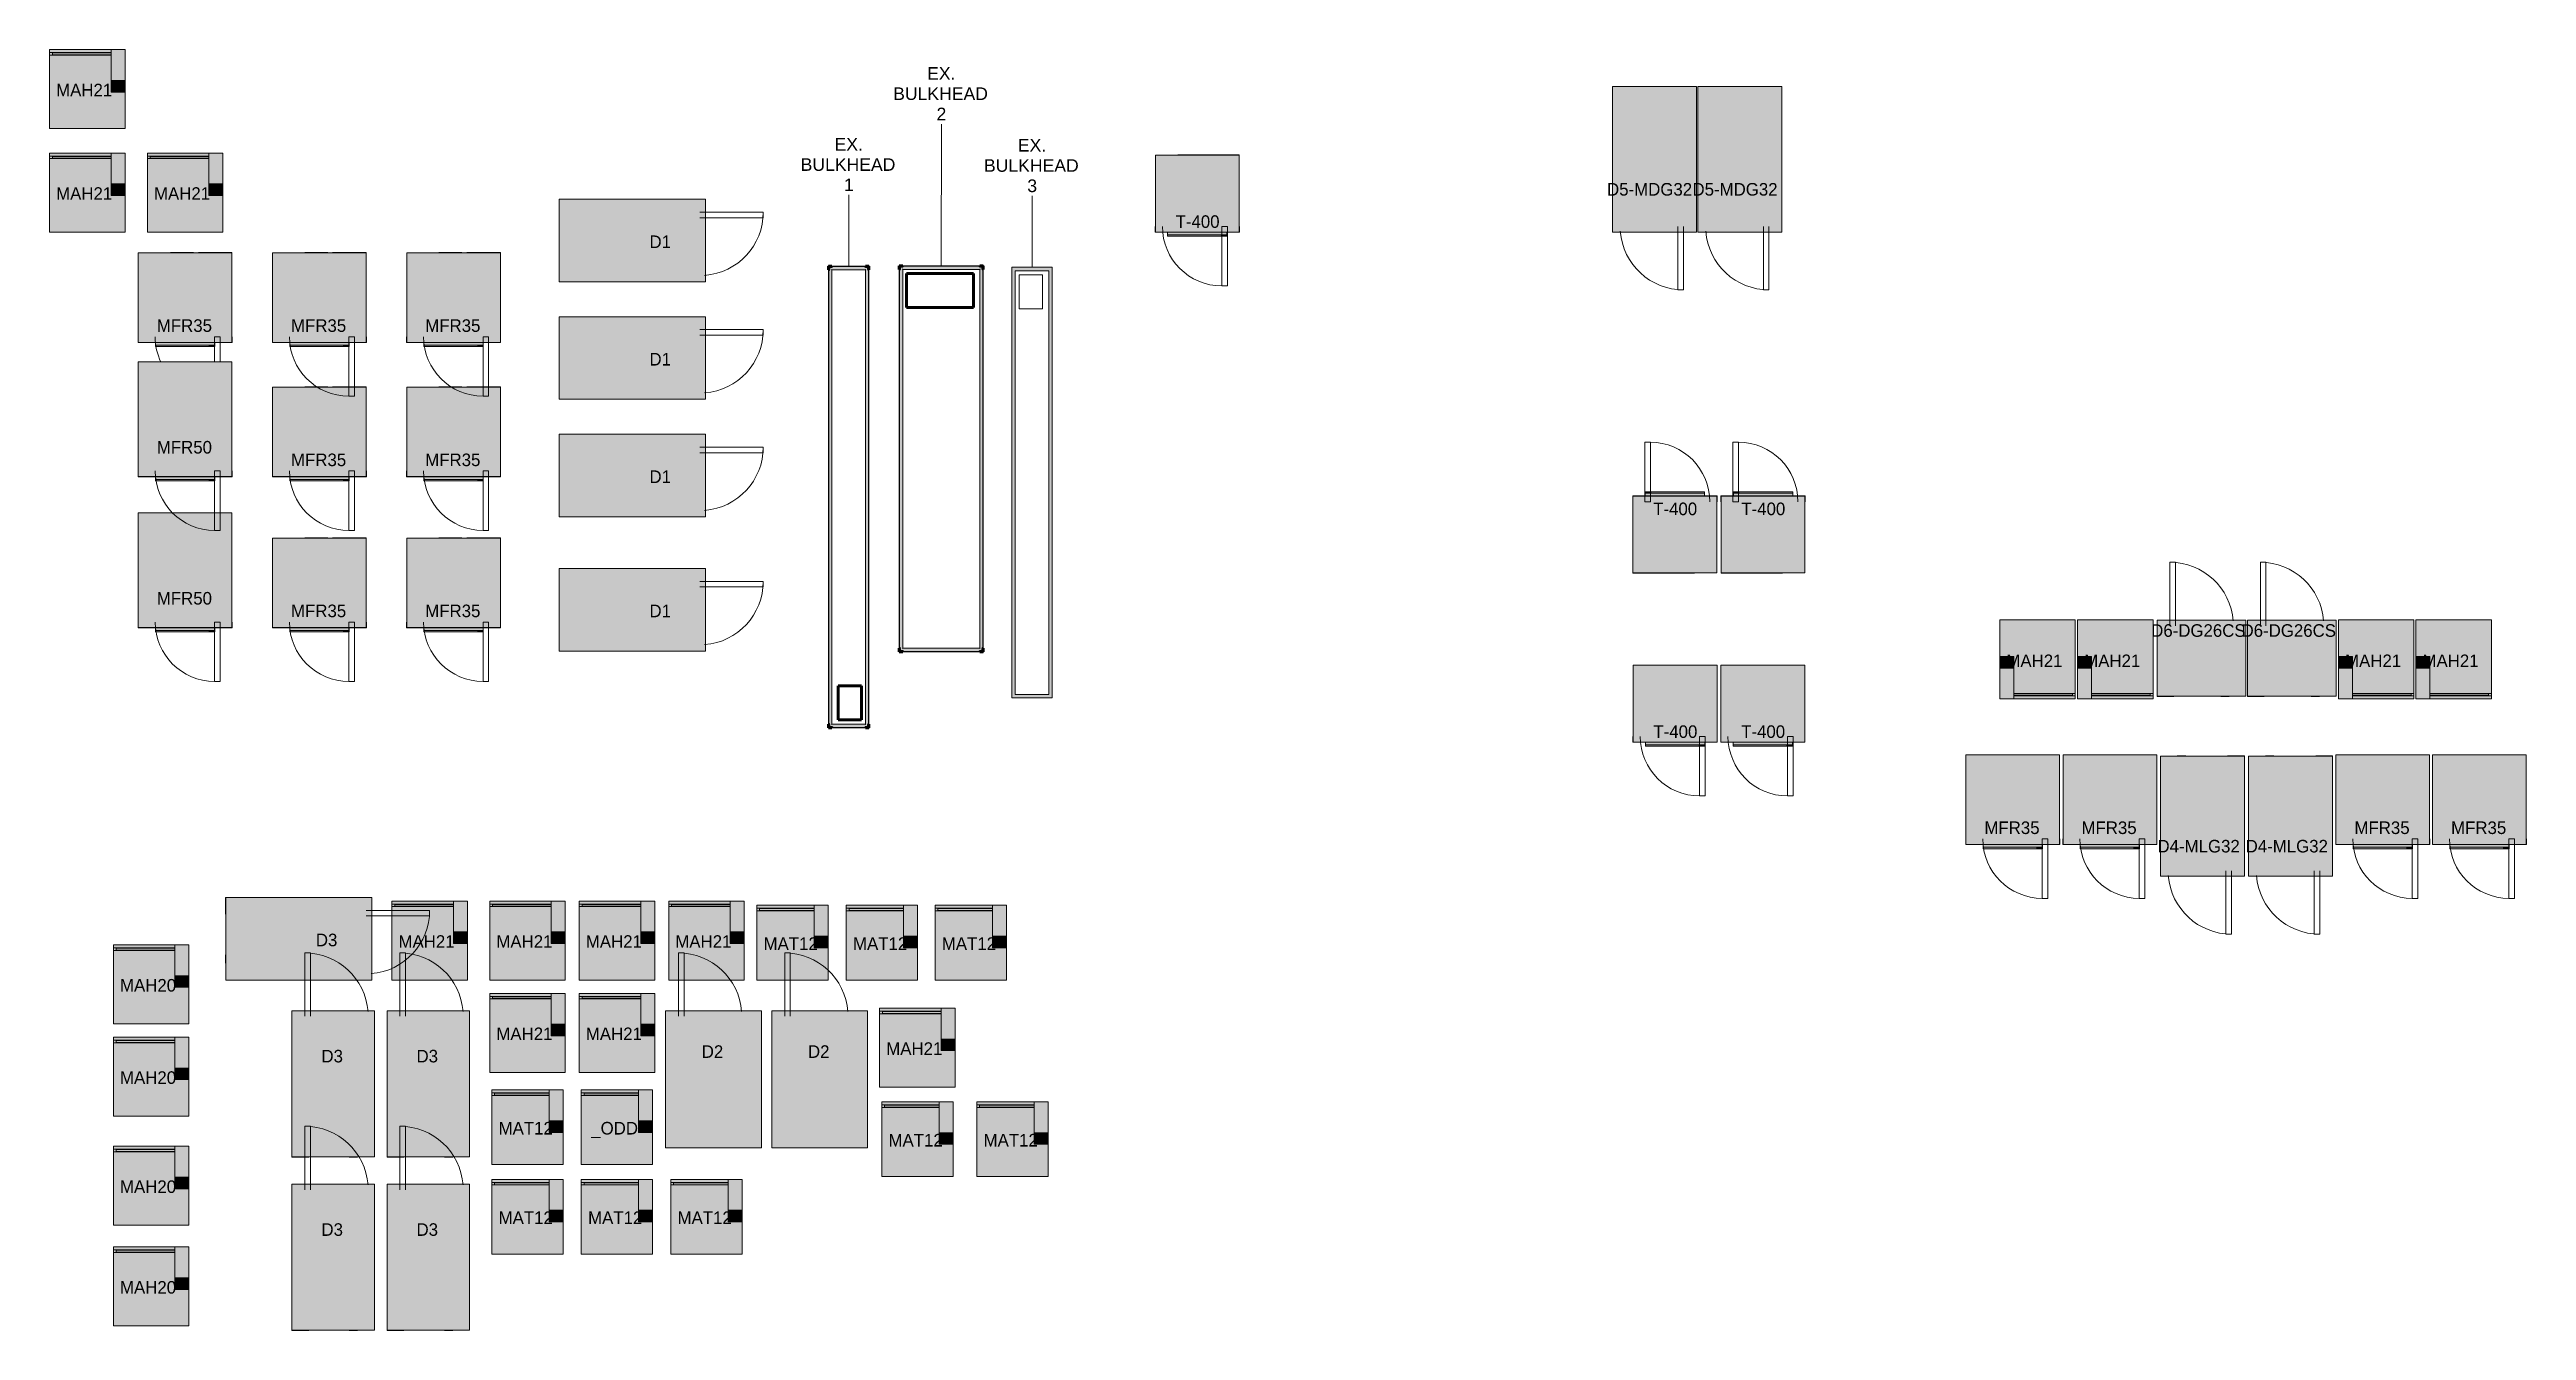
# Model space of a CAD drawing. Header units: inches. Extents: x -850 to 35, y 11821 to 12279.
import ezdxf

# ---------------------------------------------------------------- set-up
doc = ezdxf.new("R2010")
doc.units = ezdxf.units.IN
doc.header["$MEASUREMENT"] = 0
for name, color, linetype, lineweight in [('M-EQPM', 50, 'Continuous', 9), ('M-EQPM-IDEN', 50, 'Continuous', 9), ('S-BEAM', 12, 'Continuous', 9), ('S-BEAM-1', 12, 'Continuous', 60), ('S-BEAM-IDEN', 2, 'Continuous', 9)]:
    doc.layers.add(name, color=color, linetype=linetype, lineweight=lineweight)
doc.styles.add('Arial', font='arial.ttf', dxfattribs={"height": 4.5})
doc.styles.add('Century Gothic', font='ufonts.com_century-gothic.ttf', dxfattribs={"height": 4.5})

msp = doc.modelspace()

# ---------------------------------------------------------------- texts
at = {"layer": 'M-EQPM-IDEN', "char_height": 4.5, "attachment_point": 1, "style": 'Century Gothic'}
for s, insert, width in [('MAH21', (-848.11, 12267.1), 26.8155), ('MAH21', (-848.11, 12230.1), 26.8155), ('MAH21', (-813.11, 12230.1), 26.8155), ('D5-MDG32', (-293.45, 12231.61), 40.905), ('D5-MDG32', (-262.89, 12231.61), 40.905), ('T-400', (-447.75, 12220.07), 18.6345), ('D1', (-635.91, 12212.86), 9.999), ('MFR35', (-812.1, 12182.89), 24.3915), ('MFR35', (-764.1, 12182.89), 24.3915), ('MFR35', (-716.1, 12182.89), 24.3915), ('D1', (-635.91, 12170.86), 9.999), ('MFR50', (-812.1, 12139.39), 24.3915), ('MFR35', (-764.1, 12134.89), 24.3915), ('MFR35', (-716.1, 12134.89), 24.3915), ('D1', (-635.91, 12128.86), 9.999), ('T-400', (-276.94, 12117.36), 18.6345), ('T-400', (-245.42, 12117.36), 18.6345), ('MFR50', (-812.1, 12085.39), 24.3915), ('MFR35', (-764.1, 12080.89), 24.3915), ('MFR35', (-716.1, 12080.89), 24.3915), ('D1', (-635.91, 12080.86), 9.999), ('D6-DG26CS', (-98.85, 12073.86), 43.4805), ('D6-DG26CS', (-66.53, 12073.86), 43.4805), ('MAH21', (-150.64, 12063.03), 26.8155), ('MAH21', (-122.8, 12063.03), 26.8155), ('MAH21', (-29.5, 12063.03), 26.8155), ('MAH21', (-1.82, 12063.03), 26.8155), ('T-400', (-276.87, 12037.71), 18.6345), ('T-400', (-245.48, 12037.71), 18.6345), ('MFR35', (-158.49, 12003.35), 24.3915), ('MFR35', (-123.77, 12003.35), 24.3915), ('MFR35', (-26.15, 12003.35), 24.3915), ('MFR35', (8.41, 12003.35), 24.3915), ('D4-MLG32', (-96.59, 11996.76), 38.784), ('D4-MLG32', (-65.06, 11996.76), 38.784), ('D3', (-755.22, 11963.23), 9.999), ('MAH21', (-725.67, 11962.67), 26.8155), ('MAH21', (-690.67, 11962.67), 26.8155), ('MAH21', (-658.67, 11962.67), 26.8155), ('MAH21', (-626.67, 11962.67), 26.8155), ('MAT12', (-595.11, 11961.92), 24.846), ('MAT12', (-563.11, 11961.92), 24.846), ('MAT12', (-531.36, 11961.92), 24.846), ('MAH20', (-825.27, 11947.02), 26.8155), ('MAH21', (-690.67, 11929.67), 26.8155), ('MAH21', (-658.67, 11929.67), 26.8155), ('D2', (-617.22, 11923.32), 9.999), ('D2', (-579.22, 11923.32), 9.999), ('MAH21', (-551.23, 11924.38), 26.8155), ('D3', (-753.22, 11921.69), 9.999), ('D3', (-719.22, 11921.69), 9.999), ('MAH20', (-825.27, 11914.02), 26.8155), ('MAT12', (-689.86, 11895.92), 24.846), ('_ODD', (-656.73, 11895.92), 22.119), ('MAT12', (-550.42, 11891.63), 24.846), ('MAT12', (-516.42, 11891.63), 24.846), ('MAH20', (-825.27, 11875.02), 26.8155), ('MAT12', (-689.86, 11863.92), 24.846), ('MAT12', (-657.86, 11863.92), 24.846), ('MAT12', (-625.86, 11863.92), 24.846), ('D3', (-753.22, 11859.69), 9.999), ('D3', (-719.22, 11859.69), 9.999), ('MAH20', (-825.27, 11839.02), 26.8155)]:
    msp.add_mtext(s, dxfattribs=dict(at, insert=insert, width=width))
at = {"layer": 'S-BEAM-IDEN', "char_height": 4.5, "attachment_point": 1, "style": 'Arial'}
for s, insert, width in [('EX.', (-536.62, 12273.05), 12.2715), ('BULKHEAD', (-548.75, 12265.8), 41.6625), ('2', (-533.25, 12258.55), 4.242), ('EX.', (-569.72, 12247.71), 12.2715), ('EX.', (-504.16, 12247.37), 12.2715), ('BULKHEAD', (-581.84, 12240.46), 41.6625), ('BULKHEAD', (-516.28, 12240.12), 41.6625), ('1', (-566.34, 12233.21), 4.242), ('3', (-500.78, 12232.87), 4.242)]:
    msp.add_mtext(s, dxfattribs=dict(at, insert=insert, width=width))

# ---------------------------------------------------------------- blocks, each defined once
blk = doc.blocks.new('_Front Washer - MAH21-907727-EXISTING EQUIPMENT IN STORAGE')
at = {"layer": 'M-EQPM'}
for points in [[(12.86, 27.16), (12.86, 28.25), (-9.14, 28.25), (-9.14, 27.16)], [(12.86, 26.25), (12.86, 26.37), (-8.14, 26.37), (-8.14, 27.03), (12.86, 27.05), (12.86, 27.16), (-9.14, 27.16), (-9.14, 26.25)], [(12.86, 26.37), (12.86, 27.03), (-8.14, 27.03), (-8.14, 26.37)], [(17.86, 17.19), (17.86, 28.25), (12.86, 28.25), (12.86, 17.19)], [(17.86, 0), (17.86, 13.05), (12.86, 13.05), (12.86, 26.25), (-9.14, 26.25), (-9.14, 0), (12.86, 0)], [(17.86, 13.05), (17.86, 17.19), (12.86, 17.19), (12.86, 13.05)]]:
    blk.add_hatch(color=256, dxfattribs=at).paths.add_polyline_path(points, flags=0)
for p, q in [((-9.14, 27.16), (-9.14, 28.25)), ((-9.14, 28.25), (12.86, 28.25)), ((-9.14, 26.25), (-9.14, 27.16)), ((-9.14, 27.16), (12.86, 27.16)), ((-8.14, 26.37), (-8.14, 27.03)), ((-8.14, 27.03), (12.86, 27.03)), ((12.86, 17.19), (12.86, 28.25)), ((17.86, 28.25), (12.86, 28.25)), ((17.86, 28.25), (17.86, 17.19)), ((12.86, 26.25), (-9.14, 26.25)), ((-9.14, 26.25), (-9.14, 0)), ((12.86, 26.37), (-8.14, 26.37)), ((12.86, 13.05), (12.86, 17.19)), ((12.86, 17.19), (17.86, 17.19)), ((12.86, 13.05), (17.86, 13.05)), ((17.86, 17.19), (17.86, 13.05)), ((17.86, 0), (17.86, 13.05)), ((-9.14, 0), (17.86, 0))]:
    blk.add_line(p, q, dxfattribs=at)
blk = doc.blocks.new('_Stacked Dryer - D1-880939-EXISTING EQUIPMENT IN STORAGE')
at = {"layer": 'M-EQPM'}
for points in [[(-10.39, 0), (19.11, 0), (19.11, 52.25), (-10.39, 52.25), (-10.39, 21.48)], [(-4.39, 52.31), (-4.39, 52.25), (-1.39, 52.25), (-1.39, 52.31)], [(13.11, 52.31), (13.11, 52.25), (19.11, 52.25), (19.11, 52.31)]]:
    blk.add_hatch(color=256, dxfattribs=at).paths.add_polyline_path(points, flags=0)
for p, q in [((19.11, 52.25), (-10.39, 52.25)), ((-10.39, 52.25), (-10.39, 0)), ((-4.39, 52.31), (-1.39, 52.31)), ((-4.39, 52.31), (-4.39, 52.25)), ((-1.39, 52.25), (-1.39, 52.31)), ((13.11, 52.31), (19.11, 52.31)), ((13.11, 52.31), (13.11, 52.25)), ((19.11, 52.25), (19.11, 52.31)), ((19.11, 0), (19.11, 52.25)), ((-10.39, 0), (19.11, 0)), ((12.52, 2), (12.52, -20.68)), ((14.52, -20.68), (14.52, 2)), ((12.52, -20.68), (14.52, -20.68))]:
    blk.add_line(p, q, dxfattribs=at)
blk.add_arc((14.52, 2), 22.68, 184.37909, 270, dxfattribs=at)
blk = doc.blocks.new('_Commerical Front Washer - MFR35-879403-EXISTING EQUIPMENT IN STORAGE')
at = {"layer": 'M-EQPM'}
for points in [[(21.11, 0), (21.11, 32), (-12.39, 32), (-12.39, 0), (15.1, 0)], [(5.11, 32), (5.11, 32.06), (-0.89, 32.06), (-0.89, 32)], [(7.36, 32), (7.36, 32.06), (5.11, 32.06), (5.11, 32)], [(15.11, 32), (15.11, 32.06), (9.11, 32.06), (9.11, 32)], [(21.11, 32), (21.11, 32.06), (15.11, 32.06), (15.11, 32)], [(21.17, -0.06), (21.17, 2), (21.11, 2), (21.11, 0), (-12.39, 0), (-12.39, 2), (-12.45, 2), (-12.45, -0.06), (21.11, -0.06)], [(12.99, -1.5), (12.99, -1), (-6.16, -1), (-6.16, -0.06), (-6.26, -0.06), (-6.26, -1.5), (7.41, -1.5)], [(10.97, -1), (14.78, -1), (14.75, -0.06), (-6.16, -0.06), (-6.16, -1), (9.67, -1)], [(12.99, -1.5), (14.99, -1.5), (14.99, -0.06), (14.78, -0.06), (14.75, -1), (12.99, -1), (12.99, -1.45)]]:
    blk.add_hatch(color=256, dxfattribs=at).paths.add_polyline_path(points, flags=0)
for p, q in [((21.11, 32), (-12.39, 32)), ((-12.39, 32), (-12.39, 0)), ((-0.89, 32.06), (5.11, 32.06)), ((-0.89, 32), (-0.89, 32.06)), ((5.11, 32.06), (5.11, 32)), ((5.11, 32.06), (7.36, 32.06)), ((7.36, 32.06), (7.36, 32)), ((9.11, 32.06), (15.11, 32.06)), ((9.11, 32), (9.11, 32.06)), ((15.11, 32.06), (15.11, 32)), ((15.11, 32.06), (21.11, 32.06)), ((21.11, 32), (21.11, 32.06)), ((21.11, 0), (21.11, 32)), ((-12.45, 2), (-12.39, 2)), ((-12.45, -0.06), (-12.45, 2)), ((-12.39, 0), (21.11, 0)), ((14.89, 2), (14.89, -7)), ((16.89, 2), (14.89, 2)), ((16.89, -7), (16.89, 2)), ((21.11, 2), (21.17, 2)), ((21.17, 2), (21.17, -0.06)), ((21.17, -0.06), (-12.45, -0.06)), ((-6.26, -0.06), (-6.26, -1.5)), ((-6.26, -0.06), (-6.26, -1)), ((12.99, -1.5), (-6.26, -1.5)), ((14.75, -1), (-6.22, -1)), ((12.99, -1), (12.99, -1.5)), ((14.99, -1.5), (12.99, -1.5)), ((14.99, -1.5), (14.99, -0.06)), ((14.99, -1), (14.99, -0.06))]:
    blk.add_line(p, q, dxfattribs=at)
blk.add_arc((14.89, 2), 21.25, 180, 205.15947, dxfattribs=at)
blk = doc.blocks.new('_Commerical Front Washer - MFR35-V1-EXISTING EQUIPMENT IN STORAGE')
at = {"layer": 'M-EQPM'}
for points in [[(21.11, 0), (21.11, 32), (-12.39, 32), (-12.39, 0), (13.26, 0)], [(5.11, 32), (5.11, 32.06), (-0.89, 32.06), (-0.89, 32)], [(7.36, 32), (7.36, 32.06), (5.11, 32.06), (5.11, 32)], [(15.11, 32), (15.11, 32.06), (9.11, 32.06), (9.11, 32)], [(21.11, 32), (21.11, 32.06), (15.11, 32.06), (15.11, 32)], [(21.11, -0.06), (21.17, -0.06), (21.17, 2), (21.11, 2), (21.11, 0), (-12.39, 0), (-12.39, 2), (-12.45, 2), (-12.45, -0.06), (13.26, -0.06)], [(12.99, -1.5), (12.99, -1), (-6.16, -1), (-6.16, -0.06), (-6.26, -0.06), (-6.26, -1.5), (5.56, -1.5)], [(14.07, -1), (14.78, -1), (14.75, -0.06), (-6.16, -0.06), (-6.16, -1), (13.26, -1)], [(14.07, -1.5), (14.99, -1.5), (14.99, -0.06), (14.78, -0.06), (14.75, -1), (12.99, -1), (12.99, -1.5), (13.26, -1.5)]]:
    blk.add_hatch(color=256, dxfattribs=at).paths.add_polyline_path(points, flags=0)
for p, q in [((21.11, 32), (-12.39, 32)), ((-12.39, 32), (-12.39, 0)), ((-0.89, 32.06), (5.11, 32.06)), ((-0.89, 32), (-0.89, 32.06)), ((5.11, 32.06), (5.11, 32)), ((5.11, 32.06), (7.36, 32.06)), ((7.36, 32.06), (7.36, 32)), ((9.11, 32.06), (15.11, 32.06)), ((9.11, 32), (9.11, 32.06)), ((15.11, 32.06), (15.11, 32)), ((15.11, 32.06), (21.11, 32.06)), ((21.11, 32), (21.11, 32.06)), ((21.11, 0), (21.11, 32)), ((-12.45, 2), (-12.39, 2)), ((-12.45, -0.06), (-12.45, 2)), ((-12.39, 0), (21.11, 0)), ((14.89, 2), (14.89, -19.25)), ((16.89, 2), (14.89, 2)), ((16.89, -19.25), (16.89, 2)), ((21.11, 2), (21.17, 2)), ((21.17, 2), (21.17, -0.06)), ((21.17, -0.06), (-12.45, -0.06)), ((-6.26, -0.06), (-6.26, -1.5)), ((-6.26, -0.06), (-6.26, -1)), ((12.99, -1.5), (-6.26, -1.5)), ((14.75, -1), (-6.22, -1)), ((12.99, -1), (12.99, -1.5)), ((14.99, -1.5), (12.99, -1.5)), ((14.99, -1.5), (14.99, -0.06)), ((14.99, -1), (14.99, -0.06)), ((14.89, -19.25), (16.89, -19.25))]:
    blk.add_line(p, q, dxfattribs=at)
blk.add_arc((14.89, 2), 21.25, 180, 270, dxfattribs=at)
blk = doc.blocks.new('_Commerical Front Washer - MFR50-879401-EXISTING EQUIPMENT IN STORAGE')
at = {"layer": 'M-EQPM'}
for points in [[(21.11, 0), (21.11, 41), (-12.39, 41), (-12.39, 0), (15.1, 0)], [(5.11, 41), (5.11, 41.06), (-0.89, 41.06), (-0.89, 41)], [(7.36, 41), (7.36, 41.06), (5.11, 41.06), (5.11, 41)], [(15.11, 41), (15.1, 41.06), (9.11, 41.06), (9.11, 41), (15.1, 41)], [(21.11, 41), (21.11, 41.06), (15.11, 41.06), (15.11, 41)], [(21.17, -0.06), (21.17, 2), (21.11, 2), (21.11, 0), (-12.39, 0), (-12.39, 2), (-12.45, 2), (-12.45, -0.06), (21.11, -0.06)], [(11.77, -1.5), (12.99, -1.5), (12.99, -1), (-6.16, -1), (-6.16, -0.06), (-6.26, -0.06), (-6.26, -1.5), (11.47, -1.5)], [(14.75, -1), (14.78, -1), (14.75, -0.06), (-6.16, -0.06), (-6.16, -1), (14.07, -1)], [(14.78, -1.5), (14.99, -1.5), (14.99, -0.06), (14.78, -0.06), (14.75, -1), (12.99, -1), (12.99, -1.5), (14.75, -1.5)]]:
    blk.add_hatch(color=256, dxfattribs=at).paths.add_polyline_path(points, flags=0)
for p, q in [((21.11, 41), (-12.39, 41)), ((-12.39, 41), (-12.39, 0)), ((-0.89, 41.06), (5.11, 41.06)), ((-0.89, 41), (-0.89, 41.06)), ((5.11, 41.06), (5.11, 41)), ((5.11, 41.06), (7.36, 41.06)), ((7.36, 41.06), (7.36, 41)), ((9.11, 41.06), (15.11, 41.06)), ((9.11, 41), (9.11, 41.06)), ((15.11, 41.06), (15.11, 41)), ((15.11, 41.06), (21.11, 41.06)), ((21.11, 41), (21.11, 41.06)), ((21.11, 0), (21.11, 41)), ((-12.45, 2), (-12.39, 2)), ((-12.45, -0.06), (-12.45, 2)), ((-12.39, 0), (21.11, 0)), ((14.89, 2), (14.89, -19.25)), ((16.89, 2), (14.89, 2)), ((16.89, -19.25), (16.89, 2)), ((21.11, 2), (21.17, 2)), ((21.17, 2), (21.17, -0.06)), ((21.17, -0.06), (-12.45, -0.06)), ((-6.26, -0.06), (-6.26, -1.5)), ((-6.26, -0.06), (-6.26, -1)), ((12.99, -1.5), (-6.26, -1.5)), ((14.75, -1), (-6.22, -1)), ((12.99, -1), (12.99, -1.5)), ((14.99, -1.5), (12.99, -1.5)), ((14.99, -1.5), (14.99, -0.06)), ((14.99, -1), (14.99, -0.06)), ((14.89, -19.25), (16.89, -19.25))]:
    blk.add_line(p, q, dxfattribs=at)
blk.add_arc((14.89, 2), 21.25, 180, 270, dxfattribs=at)
blk = doc.blocks.new('_Commerical Front Washer - T-400-879405-EXISTING EQUIPMENT IN STORAGE')
at = {"layer": 'M-EQPM'}
for points in [[(19.36, 0), (19.36, 27.5), (-10.64, 27.5), (-10.64, 0), (14.68, 0)], [(3.36, 27.5), (3.36, 27.56), (-2.64, 27.56), (-2.64, 27.5)], [(7.36, 27.5), (7.36, 27.56), (3.36, 27.56), (3.36, 27.5)], [(13.36, 27.5), (13.36, 27.56), (7.36, 27.56), (7.36, 27.5)], [(19.36, 27.5), (19.36, 27.56), (13.36, 27.56), (13.36, 27.5)], [(19.42, -0.06), (19.42, 2), (19.36, 2), (19.36, 0), (-10.64, 0), (-10.64, 2), (-10.7, 2), (-10.7, -0.06), (19.36, -0.06)], [(12.99, -1.5), (12.99, -1), (-6.16, -1), (-6.16, -0.06), (-6.26, -0.06), (-6.26, -1.5), (12.96, -1.5)], [(14.78, -1), (14.75, -0.06), (-6.16, -0.06), (-6.16, -1), (14.75, -1)], [(14.07, -1.5), (14.99, -1.5), (14.99, -0.06), (14.78, -0.06), (14.75, -1), (12.99, -1), (12.99, -1.5)]]:
    blk.add_hatch(color=256, dxfattribs=at).paths.add_polyline_path(points, flags=0)
for p, q in [((19.36, 27.5), (-10.64, 27.5)), ((-10.64, 27.5), (-10.64, 0)), ((-2.64, 27.56), (3.36, 27.56)), ((-2.64, 27.5), (-2.64, 27.56)), ((3.36, 27.56), (3.36, 27.5)), ((3.36, 27.56), (7.36, 27.56)), ((7.36, 27.56), (13.36, 27.56)), ((7.36, 27.5), (7.36, 27.56)), ((13.36, 27.56), (13.36, 27.5)), ((13.36, 27.56), (19.36, 27.56)), ((19.36, 27.5), (19.36, 27.56)), ((19.36, 0), (19.36, 27.5)), ((-10.7, 2), (-10.64, 2)), ((-10.7, -0.06), (-10.7, 2)), ((-10.64, 0), (19.36, 0)), ((13.14, 2), (13.14, -19.25)), ((15.14, 2), (13.14, 2)), ((15.14, -19.25), (15.14, 2)), ((19.36, 2), (19.42, 2)), ((19.42, 2), (19.42, -0.06)), ((19.42, -0.06), (-10.7, -0.06)), ((-6.26, -0.06), (-6.26, -1.5)), ((-6.26, -0.06), (-6.26, -1)), ((12.99, -1.5), (-6.26, -1.5)), ((14.75, -1), (-6.22, -1)), ((12.99, -1), (12.99, -1.5)), ((14.99, -1.5), (12.99, -1.5)), ((14.99, -1.5), (14.99, -0.06)), ((14.99, -1), (14.99, -0.06)), ((13.14, -19.25), (15.14, -19.25))]:
    blk.add_line(p, q, dxfattribs=at)
blk.add_arc((13.14, 2), 21.25, 180, 270, dxfattribs=at)
blk = doc.blocks.new('_Front Washer - MAH20-877465-EXISTING EQUIPMENT IN STORAGE')
at = {"layer": 'M-EQPM'}
for points in [[(12.86, 27.16), (12.86, 28.25), (-9.14, 28.25), (-9.14, 27.16)], [(12.86, 26.25), (12.86, 26.37), (-8.14, 26.37), (-8.14, 27.03), (12.86, 27.05), (12.86, 27.16), (-9.14, 27.16), (-9.14, 26.25)], [(12.86, 26.37), (12.86, 27.03), (-8.14, 27.03), (-8.14, 26.37)], [(12.86, 17.19), (17.86, 17.19), (17.86, 28.25), (12.86, 28.25)], [(17.86, 0), (17.86, 13.05), (12.86, 13.05), (12.86, 26.25), (-9.14, 26.25), (-9.14, 0), (12.86, 0)], [(12.86, 13.05), (17.86, 13.05), (17.86, 17.19), (12.86, 17.19)]]:
    blk.add_hatch(color=256, dxfattribs=at).paths.add_polyline_path(points, flags=0)
for p, q in [((-9.14, 27.16), (-9.14, 28.25)), ((-9.14, 28.25), (12.86, 28.25)), ((-9.14, 26.25), (-9.14, 27.16)), ((-9.14, 27.16), (12.86, 27.16)), ((-8.14, 26.37), (-8.14, 27.03)), ((-8.14, 27.03), (12.86, 27.03)), ((12.86, 17.19), (12.86, 28.25)), ((17.86, 28.25), (12.86, 28.25)), ((17.86, 28.25), (17.86, 17.19)), ((12.86, 26.25), (-9.14, 26.25)), ((-9.14, 26.25), (-9.14, 0)), ((12.86, 26.37), (-8.14, 26.37)), ((12.86, 13.05), (12.86, 17.19)), ((12.86, 17.19), (17.86, 17.19)), ((12.86, 13.05), (17.86, 13.05)), ((17.86, 17.19), (17.86, 13.05)), ((17.86, 0), (17.86, 13.05)), ((-9.14, 0), (17.86, 0))]:
    blk.add_line(p, q, dxfattribs=at)
blk = doc.blocks.new('_Stacked Dryer - D3-880943-EXISTING EQUIPMENT IN STORAGE')
at = {"layer": 'M-EQPM'}
for points in [[(-10.39, 0), (19.11, 0), (19.11, 52.25), (-10.39, 52.25), (-10.39, 25.24)], [(-4.39, 52.31), (-4.39, 52.25), (-1.39, 52.25), (-1.39, 52.31)], [(13.11, 52.31), (13.11, 52.25), (19.11, 52.25), (19.11, 52.31)]]:
    blk.add_hatch(color=256, dxfattribs=at).paths.add_polyline_path(points, flags=0)
for p, q in [((19.11, 52.25), (-10.39, 52.25)), ((-10.39, 52.25), (-10.39, 0)), ((-4.39, 52.31), (-1.39, 52.31)), ((-4.39, 52.31), (-4.39, 52.25)), ((-1.39, 52.25), (-1.39, 52.31)), ((13.11, 52.31), (19.11, 52.31)), ((13.11, 52.31), (13.11, 52.25)), ((19.11, 52.25), (19.11, 52.31)), ((19.11, 0), (19.11, 52.25)), ((-10.39, 0), (19.11, 0)), ((12.52, 2), (12.52, -20.68)), ((14.52, -20.68), (14.52, 2)), ((12.52, -20.68), (14.52, -20.68))]:
    blk.add_line(p, q, dxfattribs=at)
blk.add_arc((14.52, 2), 22.68, 184.37909, 270, dxfattribs=at)
blk = doc.blocks.new('_Front Washer - MAT12-877467-EXISTING EQUIPMENT IN STORAGE')
at = {"layer": 'M-EQPM'}
for points in [[(12.11, 25.66), (12.11, 26.75), (-8.39, 26.75), (-8.39, 25.66)], [(17.11, 15.69), (17.11, 26.75), (12.11, 26.75), (12.11, 15.69)], [(12.11, 24.75), (12.11, 24.84), (-7.39, 24.84), (-7.39, 25.56), (12.11, 25.56), (12.11, 25.66), (-8.39, 25.66), (-8.39, 24.75)], [(17.11, 0), (17.11, 11.55), (12.11, 11.55), (12.11, 24.75), (-8.39, 24.75), (-8.39, 0), (12.11, 0)], [(12.11, 24.84), (12.11, 25.56), (-7.39, 25.56), (-7.39, 24.84)], [(17.11, 11.55), (17.11, 15.69), (12.11, 15.69), (12.11, 11.55)]]:
    blk.add_hatch(color=256, dxfattribs=at).paths.add_polyline_path(points, flags=0)
for p, q in [((-8.39, 25.66), (-8.39, 26.75)), ((-8.39, 26.75), (12.11, 26.75)), ((12.11, 15.69), (12.11, 26.75)), ((17.11, 26.75), (12.11, 26.75)), ((17.11, 26.75), (17.11, 15.69)), ((-8.39, 24.75), (-8.39, 25.66)), ((-8.39, 25.66), (12.11, 25.66)), ((12.11, 24.75), (-8.39, 24.75)), ((-8.39, 24.75), (-8.39, 0)), ((-7.39, 24.84), (-7.39, 25.56)), ((-7.39, 25.56), (12.11, 25.56)), ((12.11, 24.84), (-7.39, 24.84)), ((12.11, 11.55), (12.11, 15.69)), ((12.11, 15.69), (17.11, 15.69)), ((12.11, 11.55), (17.11, 11.55)), ((17.11, 15.69), (17.11, 11.55)), ((17.11, 0), (17.11, 11.55)), ((-8.39, 0), (17.11, 0))]:
    blk.add_line(p, q, dxfattribs=at)
blk = doc.blocks.new('_Stacked Dryer - D2-880941-EXISTING EQUIPMENT IN STORAGE')
at = {"layer": 'M-EQPM'}
for points in [[(-12.76, 49), (-12.76, 0), (21.49, 0), (21.49, 49)], [(-6.76, 49.06), (-6.76, 49), (-3.76, 49), (-3.76, 49.06)], [(15.49, 49.06), (15.49, 49), (21.49, 49), (21.49, 49.06)]]:
    blk.add_hatch(color=256, dxfattribs=at).paths.add_polyline_path(points, flags=0)
for p, q in [((21.49, 49), (-12.76, 49)), ((-12.76, 49), (-12.76, 0)), ((-6.76, 49.06), (-3.76, 49.06)), ((-6.76, 49.06), (-6.76, 49)), ((-3.76, 49), (-3.76, 49.06)), ((15.49, 49.06), (21.49, 49.06)), ((15.49, 49.06), (15.49, 49)), ((21.49, 49), (21.49, 49.06)), ((21.49, 0), (21.49, 49)), ((-12.76, 0), (21.49, 0)), ((14.89, 2), (14.89, -20.68)), ((16.89, -20.68), (16.89, 2)), ((14.89, -20.68), (16.89, -20.68))]:
    blk.add_line(p, q, dxfattribs=at)
blk.add_arc((16.89, 2), 22.68, 184.37909, 270, dxfattribs=at)
blk = doc.blocks.new('Plumbing Bulkhead - EX_ BULKHEAD 3-944439-EXISTING EQUIPMENT IN STORAGE')
at = {"layer": 'S-BEAM'}
h = blk.add_hatch(color=256, dxfattribs=at)
h.paths.add_polyline_path([(154, 0), (154, 14.5), (0, 14.5), (0, 0), (152.32, 0)], flags=0)
h.paths.add_polyline_path([(152.75, 3.58), (152.75, 1.25), (1.25, 1.25), (1.25, 13.25), (152.75, 13.25), (152.75, 7.43)], flags=0)
for p, q in [((0, 0), (0, 14.5)), ((0, 14.5), (154, 14.5)), ((1.25, 1.25), (1.25, 13.25)), ((1.25, 13.25), (152.75, 13.25)), ((14.92, 11), (2.77, 11)), ((2.77, 11), (2.77, 2.62)), ((14.92, 2.62), (14.92, 11)), ((152.75, 13.25), (152.75, 1.25)), ((154, 14.5), (154, 0)), ((152.75, 1.25), (1.25, 1.25)), ((2.77, 2.62), (14.92, 2.62)), ((0, 0), (154, 0))]:
    blk.add_line(p, q, dxfattribs=at)
blk = doc.blocks.new('Plumbing Bulkhead - EX_ BULKHEAD 2-944437-EXISTING EQUIPMENT IN STORAGE')
at = {"layer": 'S-BEAM'}
h = blk.add_hatch(color=256, dxfattribs=at)
h.paths.add_polyline_path([(138, 30), (136.75, 30), (136.79, 29.91), (136.87, 29.87), (137.86, 29.86), (137.87, 29.81), (137.87, 28.87), (137.91, 28.79), (138, 28.75)], flags=0)
h.paths.add_polyline_path([(138, 0), (138, 1.25), (137.91, 1.21), (137.87, 1.12), (137.86, 0.14), (137.81, 0.12), (136.87, 0.12), (136.79, 0.09), (136.75, 0)], flags=0)
h.paths.add_polyline_path([(1.25, 30), (0, 30), (0, 28.75), (0.09, 28.79), (0.12, 28.87), (0.14, 29.86), (0.19, 29.87), (1.12, 29.87), (1.21, 29.91)], flags=0)
h.paths.add_polyline_path([(1.25, 0), (1.21, 0.09), (1.12, 0.12), (0.14, 0.14), (0.12, 0.19), (0.12, 1.12), (0.09, 1.21), (0, 1.25), (0, 0), (0.35, 0)], flags=0)
for points in [[(0.12, 1.12), (0.1, 28.8), (0.03, 28.75), (0, 28.75), (0, 1.25), (0.06, 1.23), (0.12, 1.17), (0.12, 1.15)], [(0.19, 1.48), (0.17, 29.83), (0.13, 29.84), (0.12, 29.81), (0.14, 0.14), (0.19, 0.19), (0.19, 1.12)], [(137.86, 29.86), (137.81, 29.87), (0.14, 29.86), (0.19, 29.81), (137.82, 29.82), (137.85, 29.85)], [(136.87, 29.87), (136.8, 29.9), (136.75, 29.97), (136.75, 30), (1.25, 30), (1.23, 29.94), (1.17, 29.88), (1.12, 29.87), (136.75, 29.87)], [(136.87, 28.87), (1.12, 28.87), (1.26, 28.75), (136.77, 28.77), (136.85, 28.85)], [(1.25, 1.48), (1.23, 28.77), (1.12, 28.85), (1.12, 1.12), (1.25, 1.26)], [(136.87, 16.87), (136.87, 28.87), (136.75, 28.74), (136.77, 1.23), (136.87, 1.15), (136.87, 1.48)], [(138, 28.4), (138, 28.75), (137.94, 28.77), (137.88, 28.83), (137.87, 28.8), (137.9, 1.2), (137.97, 1.25), (138, 1.25), (138, 24.56)], [(137.86, 0.14), (137.81, 0.19), (0.17, 0.17), (0.16, 0.13), (0.19, 0.12), (137.85, 0.14)], [(136.87, 1.12), (136.74, 1.25), (1.23, 1.23), (1.15, 1.12), (136.86, 1.12)], [(136.87, 0.12), (1.2, 0.1), (1.25, 0.03), (1.25, 0), (136.75, 0), (136.77, 0.06), (136.83, 0.12), (136.85, 0.12)]]:
    blk.add_hatch(color=256, dxfattribs=at).paths.add_polyline_path(points, flags=0)
h = blk.add_hatch(color=256, dxfattribs=at)
h.paths.add_polyline_path([(137.81, 29.81), (0.19, 29.81), (0.19, 0.19), (137.81, 0.19), (137.81, 28.4)], flags=0)
h.paths.add_polyline_path([(136.87, 24.56), (136.87, 1.12), (1.12, 1.12), (1.12, 28.87), (136.87, 28.87), (136.87, 28.4)], flags=0)
h = blk.add_hatch(color=256, dxfattribs=at)
h.paths.add_polyline_path([(137.87, 28.85), (137.86, 29.86), (137.81, 29.81), (137.83, 0.17), (137.86, 0.16), (137.87, 0.19), (137.87, 28.8)], flags=0)
h.paths.add_polyline_path([(137.87, 28.8), (137.87, 28.8), (137.87, 28.85)], flags=0)
for p, q in [((0, 1.25), (0, 28.75)), ((0.12, 1.12), (0.12, 28.87)), ((1.12, 29.87), (136.87, 29.87)), ((136.75, 30), (1.25, 30)), ((1.25, 28.75), (136.75, 28.75)), ((1.25, 1.25), (1.25, 28.75)), ((136.75, 28.75), (1.25, 28.75)), ((1.25, 28.75), (1.25, 1.25)), ((136.75, 28.75), (136.75, 1.25)), ((136.75, 1.25), (136.75, 28.75)), ((137.87, 28.87), (137.87, 1.12)), ((138, 28.75), (138, 1.25)), ((136.87, 0.12), (1.12, 0.12)), ((136.75, 1.25), (1.25, 1.25)), ((1.25, 1.25), (136.75, 1.25)), ((136.75, 0), (1.25, 0))]:
    blk.add_line(p, q, dxfattribs=at)
for points, knots in [([(0, 28.75), (0.01, 28.75), (0.01, 28.75), (0.03, 28.75), (0.03, 28.75), (0.04, 28.76), (0.05, 28.76), (0.06, 28.76), (0.06, 28.77), (0.07, 28.77), (0.08, 28.78), (0.08, 28.78), (0.08, 28.78), (0.09, 28.78)], [0, 0, 0, 0, 0.0714286, 0.1071429, 0.1428571, 0.1785714, 0.2142857, 0.25, 0.2857143, 0.3214286, 0.3571429, 0.3928571, 0.4285714, 0.4285714, 0.4285714, 0.4285714]), ([(0.1, 28.8), (0.1, 28.81), (0.11, 28.81), (0.11, 28.82), (0.12, 28.83), (0.12, 28.85), (0.12, 28.87), (0.12, 28.87)], [0.5714286, 0.5714286, 0.5714286, 0.5714286, 0.6071429, 0.6428571, 0.7142857, 0.8571429, 1, 1, 1, 1]), ([(0.14, 29.86), (0.15, 29.85), (0.15, 29.85), (0.16, 29.84), (0.17, 29.83), (0.18, 29.82), (0.18, 29.82), (0.19, 29.81)], [0, 0, 0, 0, 0.25, 0.375, 0.5, 0.75, 1, 1, 1, 1]), ([(1.2, 29.9), (1.19, 29.9), (1.19, 29.89), (1.18, 29.89), (1.17, 29.88), (1.15, 29.88), (1.13, 29.87), (1.12, 29.87)], [0.5714286, 0.5714286, 0.5714286, 0.5714286, 0.6071429, 0.6428571, 0.7142857, 0.8571429, 1, 1, 1, 1]), ([(1.12, 28.87), (1.13, 28.87), (1.15, 28.85), (1.17, 28.83), (1.18, 28.82), (1.19, 28.81), (1.2, 28.8), (1.2, 28.8), (1.21, 28.79), (1.21, 28.79), (1.22, 28.78), (1.22, 28.78), (1.22, 28.78), (1.23, 28.77), (1.23, 28.77), (1.24, 28.76), (1.24, 28.76), (1.24, 28.76), (1.25, 28.75), (1.25, 28.75), (1.25, 28.75), (1.25, 28.75), (1.25, 28.75)], [0, 0, 0, 0, 0.142857, 0.285714, 0.357143, 0.392857, 0.428571, 0.464286, 0.5, 0.535714, 0.571429, 0.607143, 0.642857, 0.678571, 0.714286, 0.75, 0.785714, 0.821429, 0.857143, 0.892857, 0.928571, 1, 1, 1, 1]), ([(1.25, 30), (1.25, 29.99), (1.25, 29.99), (1.25, 29.97), (1.25, 29.97), (1.24, 29.96), (1.24, 29.95), (1.24, 29.94), (1.23, 29.94), (1.23, 29.93), (1.22, 29.92), (1.22, 29.92), (1.22, 29.92), (1.22, 29.91)], [0, 0, 0, 0, 0.0714286, 0.1071429, 0.1428571, 0.1785714, 0.2142857, 0.25, 0.2857143, 0.3214286, 0.3571429, 0.3928571, 0.4285714, 0.4285714, 0.4285714, 0.4285714]), ([(136.78, 29.91), (136.78, 29.92), (136.78, 29.92), (136.77, 29.92), (136.77, 29.93), (136.77, 29.94), (136.76, 29.94), (136.76, 29.95), (136.76, 29.96), (136.75, 29.97), (136.75, 29.97), (136.75, 29.99), (136.75, 29.99), (136.75, 30)], [0.5714286, 0.5714286, 0.5714286, 0.5714286, 0.6071429, 0.6428571, 0.6785714, 0.7142857, 0.75, 0.7857143, 0.8214286, 0.8571429, 0.8928571, 0.9285714, 1, 1, 1, 1]), ([(136.75, 28.75), (136.75, 28.75), (136.75, 28.75), (136.75, 28.75), (136.75, 28.75), (136.76, 28.76), (136.76, 28.76), (136.76, 28.76), (136.77, 28.77), (136.77, 28.77), (136.77, 28.78), (136.78, 28.78), (136.78, 28.78), (136.79, 28.79), (136.8, 28.8), (136.8, 28.8), (136.81, 28.81), (136.82, 28.82), (136.83, 28.83), (136.85, 28.85), (136.87, 28.87), (136.87, 28.87)], [0, 0, 0, 0, 0.071429, 0.107143, 0.142857, 0.178571, 0.214286, 0.25, 0.285714, 0.321429, 0.357143, 0.392857, 0.428571, 0.464286, 0.5, 0.571429, 0.607143, 0.642857, 0.714286, 0.857143, 1, 1, 1, 1]), ([(136.87, 29.87), (136.87, 29.87), (136.85, 29.88), (136.83, 29.88), (136.82, 29.89), (136.81, 29.89), (136.81, 29.9), (136.8, 29.9)], [0, 0, 0, 0, 0.1428571, 0.2857143, 0.3571429, 0.3928571, 0.4285714, 0.4285714, 0.4285714, 0.4285714]), ([(137.81, 29.81), (137.82, 29.82), (137.82, 29.82), (137.83, 29.83), (137.84, 29.84), (137.85, 29.85), (137.85, 29.85), (137.86, 29.86)], [0, 0, 0, 0, 0.25, 0.5, 0.625, 0.75, 1, 1, 1, 1]), ([(137.87, 28.87), (137.87, 28.87), (137.88, 28.85), (137.88, 28.83), (137.89, 28.82), (137.89, 28.81), (137.9, 28.81), (137.9, 28.8)], [0, 0, 0, 0, 0.1428571, 0.2857143, 0.3571429, 0.3928571, 0.4285714, 0.4285714, 0.4285714, 0.4285714]), ([(137.91, 28.78), (137.92, 28.78), (137.92, 28.78), (137.92, 28.78), (137.93, 28.77), (137.94, 28.77), (137.94, 28.76), (137.95, 28.76), (137.96, 28.76), (137.97, 28.75), (137.97, 28.75), (137.99, 28.75), (137.99, 28.75), (138, 28.75)], [0.5714286, 0.5714286, 0.5714286, 0.5714286, 0.6071429, 0.6428571, 0.6785714, 0.7142857, 0.75, 0.7857143, 0.8214286, 0.8571429, 0.8928571, 0.9285714, 1, 1, 1, 1]), ([(0.09, 1.22), (0.08, 1.22), (0.08, 1.22), (0.08, 1.22), (0.07, 1.23), (0.06, 1.23), (0.06, 1.24), (0.05, 1.24), (0.04, 1.24), (0.03, 1.25), (0.03, 1.25), (0.01, 1.25), (0.01, 1.25), (0, 1.25)], [0.5714286, 0.5714286, 0.5714286, 0.5714286, 0.6071429, 0.6428571, 0.6785714, 0.7142857, 0.75, 0.7857143, 0.8214286, 0.8571429, 0.8928571, 0.9285714, 1, 1, 1, 1]), ([(0.12, 1.12), (0.12, 1.13), (0.12, 1.15), (0.12, 1.17), (0.11, 1.18), (0.11, 1.19), (0.1, 1.19), (0.1, 1.2)], [0, 0, 0, 0, 0.1428571, 0.2857143, 0.3571429, 0.3928571, 0.4285714, 0.4285714, 0.4285714, 0.4285714]), ([(0.19, 0.19), (0.18, 0.18), (0.17, 0.17), (0.16, 0.16), (0.15, 0.15), (0.15, 0.15), (0.14, 0.14)], [0, 0, 0, 0, 0.333333, 0.5, 0.666667, 1, 1, 1, 1]), ([(1.25, 1.25), (1.25, 1.25), (1.25, 1.25), (1.25, 1.25), (1.25, 1.25), (1.24, 1.24), (1.24, 1.24), (1.24, 1.24), (1.23, 1.23), (1.23, 1.23), (1.22, 1.22), (1.22, 1.22), (1.22, 1.22), (1.21, 1.21), (1.2, 1.2), (1.2, 1.2), (1.19, 1.19), (1.18, 1.18), (1.17, 1.17), (1.15, 1.15), (1.13, 1.13), (1.12, 1.12)], [0, 0, 0, 0, 0.071429, 0.107143, 0.142857, 0.178571, 0.214286, 0.25, 0.285714, 0.321429, 0.357143, 0.392857, 0.428571, 0.464286, 0.5, 0.571429, 0.607143, 0.642857, 0.714286, 0.857143, 1, 1, 1, 1]), ([(1.12, 0.12), (1.13, 0.12), (1.15, 0.12), (1.17, 0.12), (1.18, 0.11), (1.19, 0.11), (1.19, 0.1), (1.2, 0.1)], [0, 0, 0, 0, 0.1428571, 0.2857143, 0.3571429, 0.3928571, 0.4285714, 0.4285714, 0.4285714, 0.4285714]), ([(1.22, 0.09), (1.22, 0.08), (1.22, 0.08), (1.22, 0.08), (1.23, 0.07), (1.23, 0.06), (1.24, 0.06), (1.24, 0.05), (1.24, 0.04), (1.25, 0.03), (1.25, 0.03), (1.25, 0.01), (1.25, 0.01), (1.25, 0)], [0.5714286, 0.5714286, 0.5714286, 0.5714286, 0.6071429, 0.6428571, 0.6785714, 0.7142857, 0.75, 0.7857143, 0.8214286, 0.8571429, 0.8928571, 0.9285714, 1, 1, 1, 1]), ([(136.75, 1.25), (136.75, 1.25), (136.75, 1.25), (136.75, 1.25), (136.75, 1.25), (136.76, 1.24), (136.76, 1.24), (136.76, 1.24), (136.77, 1.23), (136.77, 1.23), (136.77, 1.22), (136.78, 1.22), (136.78, 1.22), (136.79, 1.21), (136.8, 1.2), (136.8, 1.2), (136.81, 1.19), (136.82, 1.18), (136.83, 1.17), (136.85, 1.15), (136.87, 1.13), (136.87, 1.12)], [0, 0, 0, 0, 0.071429, 0.107143, 0.142857, 0.178571, 0.214286, 0.25, 0.285714, 0.321429, 0.357143, 0.392857, 0.428571, 0.464286, 0.5, 0.571429, 0.607143, 0.642857, 0.714286, 0.857143, 1, 1, 1, 1]), ([(136.75, 0), (136.75, 0.01), (136.75, 0.01), (136.75, 0.03), (136.75, 0.03), (136.76, 0.04), (136.76, 0.05), (136.76, 0.06), (136.77, 0.06), (136.77, 0.07), (136.77, 0.08), (136.78, 0.08), (136.78, 0.08), (136.78, 0.09)], [0, 0, 0, 0, 0.0714286, 0.1071429, 0.1428571, 0.1785714, 0.2142857, 0.25, 0.2857143, 0.3214286, 0.3571429, 0.3928571, 0.4285714, 0.4285714, 0.4285714, 0.4285714]), ([(136.8, 0.1), (136.81, 0.1), (136.81, 0.11), (136.82, 0.11), (136.83, 0.12), (136.85, 0.12), (136.87, 0.12), (136.87, 0.12)], [0.5714286, 0.5714286, 0.5714286, 0.5714286, 0.6071429, 0.6428571, 0.7142857, 0.8571429, 1, 1, 1, 1]), ([(137.81, 0.19), (137.82, 0.18), (137.82, 0.18), (137.83, 0.17), (137.84, 0.16), (137.85, 0.15), (137.85, 0.15), (137.86, 0.14)], [0, 0, 0, 0, 0.25, 0.5, 0.625, 0.75, 1, 1, 1, 1]), ([(137.87, 1.12), (137.87, 1.13), (137.88, 1.15), (137.88, 1.17), (137.89, 1.18), (137.89, 1.19), (137.9, 1.19), (137.9, 1.2)], [0, 0, 0, 0, 0.1428571, 0.2857143, 0.3571429, 0.3928571, 0.4285714, 0.4285714, 0.4285714, 0.4285714]), ([(137.91, 1.22), (137.92, 1.22), (137.92, 1.22), (137.92, 1.22), (137.93, 1.23), (137.94, 1.23), (137.94, 1.24), (137.95, 1.24), (137.96, 1.24), (137.97, 1.25), (137.97, 1.25), (137.99, 1.25), (137.99, 1.25), (138, 1.25)], [0.5714286, 0.5714286, 0.5714286, 0.5714286, 0.6071429, 0.6428571, 0.6785714, 0.7142857, 0.75, 0.7857143, 0.8214286, 0.8571429, 0.8928571, 0.9285714, 1, 1, 1, 1])]:
    blk.add_open_spline(points, degree=3, knots=knots, dxfattribs=at)
at = {"layer": 'S-BEAM-1'}
for p, q in [((0, 30), (0, 28.75)), ((1.25, 30), (0, 30)), ((0.12, 28.87), (0.12, 29.81)), ((0.19, 29.87), (1.12, 29.87)), ((138, 30), (136.75, 30)), ((136.87, 29.87), (137.81, 29.87)), ((137.87, 29.81), (137.87, 28.87)), ((138, 28.75), (138, 30)), ((14.92, 26.5), (2.77, 26.5)), ((2.77, 26.5), (2.77, 2.62)), ((14.92, 2.62), (14.92, 26.5)), ((0, 1.25), (0, 0)), ((0.12, 0.19), (0.12, 1.12)), ((1.12, 0.12), (0.19, 0.12)), ((2.77, 2.62), (14.92, 2.62)), ((137.81, 0.12), (136.87, 0.12)), ((137.87, 1.12), (137.87, 0.19)), ((138, 0), (138, 1.25)), ((0, 0), (1.25, 0)), ((136.75, 0), (138, 0))]:
    blk.add_line(p, q, dxfattribs=at)
for centre, radius, start, end in [((0, 28.87), 0.125, 270, 360), ((0.19, 29.81), 0.0625, 90, 180), ((1.12, 30), 0.125, 270, 360), ((136.87, 30), 0.125, 180, 270), ((137.81, 29.81), 0.0625, 0, 90), ((138, 28.87), 0.125, 180, 270), ((0, 1.12), 0.125, 360, 90), ((0.19, 0.19), 0.0625, 180, 270), ((1.12, 0), 0.125, 360, 90), ((136.87, 0), 0.125, 90, 180), ((137.81, 0.19), 0.0625, 270, 360), ((138, 1.12), 0.125, 90, 180)]:
    blk.add_arc(centre, radius, start, end, dxfattribs=at)
blk = doc.blocks.new('Plumbing Bulkhead - EX_ BULKHEAD 1-944435-EXISTING EQUIPMENT IN STORAGE')
at = {"layer": 'S-BEAM'}
h = blk.add_hatch(color=256, dxfattribs=at)
h.paths.add_polyline_path([(0, 0), (1.25, 0), (1.21, 0.09), (1.12, 0.12), (0.14, 0.14), (0.12, 0.19), (0.12, 1.12), (0.09, 1.21), (0, 1.25)], flags=0)
h.paths.add_polyline_path([(0, 14.5), (0, 13.25), (0.09, 13.29), (0.12, 13.37), (0.14, 14.36), (0.19, 14.37), (1.12, 14.37), (1.21, 14.41), (1.25, 14.5), (0.14, 14.5)], flags=0)
h.paths.add_polyline_path([(163.75, 0), (165, 0), (165, 1.25), (164.91, 1.21), (164.88, 1.12), (164.86, 0.14), (164.78, 0.12), (163.88, 0.12), (163.79, 0.09)], flags=0)
h.paths.add_polyline_path([(163.75, 14.5), (163.79, 14.41), (163.88, 14.37), (164.86, 14.36), (164.88, 14.31), (164.88, 13.37), (164.91, 13.29), (165, 13.25), (165, 14.5), (164.78, 14.5)], flags=0)
for points in [[(0, 10.74), (0, 1.25), (0.06, 1.23), (0.12, 1.17), (0.12, 1.12), (0.1, 13.3), (0.03, 13.25), (0, 13.25)], [(0.12, 10.74), (0.14, 0.14), (0.19, 0.19), (0.17, 14.33), (0.13, 14.34), (0.12, 14.31), (0.12, 13.25)], [(0.14, 14.36), (0.19, 14.31), (164.82, 14.32), (164.84, 14.37), (164.78, 14.37), (0.14, 14.36)], [(1.12, 14.37), (163.8, 14.4), (163.75, 14.47), (163.75, 14.5), (1.25, 14.5), (1.23, 14.44), (1.17, 14.38), (1.15, 14.38)], [(1.12, 13.37), (1.26, 13.25), (163.77, 13.27), (163.85, 13.37), (1.14, 13.37)], [(1.12, 13.33), (1.13, 1.13), (1.25, 1.26), (1.23, 13.27), (1.12, 13.35)], [(163.75, 3.05), (163.77, 1.23), (163.88, 1.15), (163.88, 13.37), (163.75, 13.24), (163.75, 10.74)], [(164.81, 3.05), (164.83, 0.17), (164.86, 0.16), (164.88, 0.19), (164.86, 14.36), (164.81, 14.31), (164.81, 10.74)], [(164.88, 1.12), (164.9, 1.2), (164.97, 1.25), (165, 1.25), (165, 13.25), (164.94, 13.27), (164.88, 13.33), (164.88, 13.3), (164.88, 1.13)], [(0.14, 0.14), (0.19, 0.12), (164.86, 0.14), (164.78, 0.19), (0.17, 0.17), (0.14, 0.14)], [(1.12, 1.12), (163.87, 1.13), (163.74, 1.25), (1.23, 1.23), (1.13, 1.13)], [(1.12, 0.12), (1.2, 0.1), (1.25, 0.03), (1.25, 0), (163.75, 0), (163.77, 0.06), (163.83, 0.12), (163.8, 0.12), (1.2, 0.12)]]:
    blk.add_hatch(color=256, dxfattribs=at).paths.add_polyline_path(points, flags=0)
h = blk.add_hatch(color=256, dxfattribs=at)
h.paths.add_polyline_path([(0.19, 10.74), (0.19, 0.19), (164.81, 0.19), (164.81, 14.31), (0.19, 14.31), (0.19, 12.67)], flags=0)
h.paths.add_polyline_path([(1.12, 10.74), (1.12, 13.37), (163.88, 13.37), (163.88, 1.12), (1.12, 1.13), (1.12, 3.05)], flags=0)
for p, q in [((0, 1.25), (0, 13.25)), ((0.12, 1.12), (0.12, 13.37)), ((1.12, 14.37), (163.88, 14.37)), ((163.75, 14.5), (1.25, 14.5)), ((1.25, 13.25), (163.75, 13.25)), ((1.25, 1.25), (1.25, 13.25)), ((163.75, 13.25), (1.25, 13.25)), ((1.25, 13.25), (1.25, 1.25)), ((163.75, 13.25), (163.75, 1.25)), ((163.75, 1.25), (163.75, 13.25)), ((164.88, 13.37), (164.88, 1.13)), ((165, 13.25), (165, 1.25)), ((163.88, 0.12), (1.12, 0.12)), ((163.75, 1.25), (1.25, 1.25)), ((1.25, 1.25), (163.75, 1.25)), ((163.75, 0), (1.25, 0))]:
    blk.add_line(p, q, dxfattribs=at)
for points, knots in [([(0, 13.25), (0.01, 13.25), (0.01, 13.25), (0.03, 13.25), (0.03, 13.25), (0.04, 13.26), (0.05, 13.26), (0.06, 13.26), (0.06, 13.27), (0.07, 13.27), (0.08, 13.28), (0.08, 13.28), (0.08, 13.28), (0.09, 13.28)], [0, 0, 0, 0, 0.0714286, 0.1071429, 0.1428571, 0.1785714, 0.2142857, 0.25, 0.2857143, 0.3214286, 0.3571429, 0.3928571, 0.4285714, 0.4285714, 0.4285714, 0.4285714]), ([(0.1, 13.3), (0.1, 13.31), (0.11, 13.31), (0.11, 13.32), (0.12, 13.33), (0.12, 13.35), (0.12, 13.37), (0.12, 13.37)], [0.5714286, 0.5714286, 0.5714286, 0.5714286, 0.6071429, 0.6428571, 0.7142857, 0.8571429, 1, 1, 1, 1]), ([(0.14, 14.36), (0.15, 14.35), (0.15, 14.35), (0.16, 14.34), (0.17, 14.33), (0.18, 14.32), (0.18, 14.32), (0.19, 14.31)], [0.0285026, 0.0285026, 0.0285026, 0.0285026, 0.25, 0.375, 0.5, 0.75, 1, 1, 1, 1]), ([(1.2, 14.4), (1.19, 14.4), (1.19, 14.39), (1.18, 14.39), (1.17, 14.38), (1.15, 14.38), (1.13, 14.37), (1.12, 14.37)], [0.5714286, 0.5714286, 0.5714286, 0.5714286, 0.6071429, 0.6428571, 0.7142857, 0.8571429, 1, 1, 1, 1]), ([(1.12, 13.37), (1.13, 13.37), (1.15, 13.35), (1.17, 13.33), (1.18, 13.32), (1.19, 13.31), (1.2, 13.3), (1.2, 13.3), (1.21, 13.29), (1.21, 13.29), (1.22, 13.28), (1.22, 13.28), (1.22, 13.28), (1.23, 13.27), (1.23, 13.27), (1.24, 13.26), (1.24, 13.26), (1.24, 13.26), (1.25, 13.25), (1.25, 13.25), (1.25, 13.25), (1.25, 13.25), (1.25, 13.25)], [0, 0, 0, 0, 0.142857, 0.285714, 0.357143, 0.392857, 0.428571, 0.464286, 0.5, 0.535714, 0.571429, 0.607143, 0.642857, 0.678571, 0.714286, 0.75, 0.785714, 0.821429, 0.857143, 0.892857, 0.928571, 1, 1, 1, 1]), ([(1.25, 14.5), (1.25, 14.49), (1.25, 14.49), (1.25, 14.47), (1.25, 14.47), (1.24, 14.46), (1.24, 14.45), (1.24, 14.44), (1.23, 14.44), (1.23, 14.43), (1.22, 14.42), (1.22, 14.42), (1.22, 14.42), (1.22, 14.41)], [0, 0, 0, 0, 0.0714286, 0.1071429, 0.1428571, 0.1785714, 0.2142857, 0.25, 0.2857143, 0.3214286, 0.3571429, 0.3928571, 0.4285714, 0.4285714, 0.4285714, 0.4285714]), ([(163.78, 14.41), (163.78, 14.42), (163.78, 14.42), (163.77, 14.42), (163.77, 14.43), (163.77, 14.44), (163.76, 14.44), (163.76, 14.45), (163.76, 14.46), (163.75, 14.47), (163.75, 14.47), (163.75, 14.49), (163.75, 14.49), (163.75, 14.5)], [0.5714286, 0.5714286, 0.5714286, 0.5714286, 0.6071429, 0.6428571, 0.6785714, 0.7142857, 0.75, 0.7857143, 0.8214286, 0.8571429, 0.8928571, 0.9285714, 1, 1, 1, 1]), ([(163.75, 13.25), (163.75, 13.25), (163.75, 13.25), (163.75, 13.25), (163.75, 13.25), (163.76, 13.26), (163.76, 13.26), (163.76, 13.26), (163.77, 13.27), (163.77, 13.27), (163.77, 13.28), (163.78, 13.28), (163.78, 13.28), (163.79, 13.29), (163.8, 13.3), (163.8, 13.3), (163.81, 13.31), (163.82, 13.32), (163.83, 13.33), (163.85, 13.35), (163.87, 13.37), (163.88, 13.37)], [0, 0, 0, 0, 0.071429, 0.107143, 0.142857, 0.178571, 0.214286, 0.25, 0.285714, 0.321429, 0.357143, 0.392857, 0.428571, 0.464286, 0.5, 0.571429, 0.607143, 0.642857, 0.714286, 0.857143, 1, 1, 1, 1]), ([(163.88, 14.37), (163.87, 14.37), (163.85, 14.38), (163.83, 14.38), (163.82, 14.39), (163.81, 14.39), (163.81, 14.4), (163.8, 14.4)], [0, 0, 0, 0, 0.1428571, 0.2857143, 0.3571429, 0.3928571, 0.4285714, 0.4285714, 0.4285714, 0.4285714]), ([(164.81, 14.31), (164.82, 14.32), (164.82, 14.32), (164.83, 14.33), (164.84, 14.34), (164.85, 14.35), (164.85, 14.35), (164.86, 14.36)], [0, 0, 0, 0, 0.25, 0.5, 0.625, 0.75, 1, 1, 1, 1]), ([(164.88, 13.37), (164.88, 13.37), (164.88, 13.35), (164.88, 13.33), (164.89, 13.32), (164.89, 13.31), (164.9, 13.31), (164.9, 13.3)], [0, 0, 0, 0, 0.1428571, 0.2857143, 0.3571429, 0.3928571, 0.4285714, 0.4285714, 0.4285714, 0.4285714]), ([(164.91, 13.28), (164.92, 13.28), (164.92, 13.28), (164.92, 13.28), (164.93, 13.27), (164.94, 13.27), (164.94, 13.26), (164.95, 13.26), (164.96, 13.26), (164.97, 13.25), (164.97, 13.25), (164.99, 13.25), (164.99, 13.25), (165, 13.25)], [0.5714286, 0.5714286, 0.5714286, 0.5714286, 0.6071429, 0.6428571, 0.6785714, 0.7142857, 0.75, 0.7857143, 0.8214286, 0.8571429, 0.8928571, 0.9285714, 1, 1, 1, 1]), ([(0.09, 1.22), (0.08, 1.22), (0.08, 1.22), (0.08, 1.22), (0.07, 1.23), (0.06, 1.23), (0.06, 1.24), (0.05, 1.24), (0.04, 1.24), (0.03, 1.25), (0.03, 1.25), (0.01, 1.25), (0.01, 1.25), (0, 1.25)], [0.5714286, 0.5714286, 0.5714286, 0.5714286, 0.6071429, 0.6428571, 0.6785714, 0.7142857, 0.75, 0.7857143, 0.8214286, 0.8571429, 0.8928571, 0.9285714, 1, 1, 1, 1]), ([(0.12, 1.12), (0.12, 1.13), (0.12, 1.15), (0.12, 1.17), (0.11, 1.18), (0.11, 1.19), (0.1, 1.19), (0.1, 1.2)], [0, 0, 0, 0, 0.1428571, 0.2857143, 0.3571429, 0.3928571, 0.4285714, 0.4285714, 0.4285714, 0.4285714]), ([(0.19, 0.19), (0.18, 0.18), (0.17, 0.17), (0.16, 0.16), (0.15, 0.15), (0.15, 0.15), (0.14, 0.14)], [0, 0, 0, 0, 0.3333333, 0.5, 0.6666667, 0.9719317, 0.9719317, 0.9719317, 0.9719317]), ([(1.25, 1.25), (1.25, 1.25), (1.25, 1.25), (1.25, 1.25), (1.25, 1.25), (1.24, 1.24), (1.24, 1.24), (1.24, 1.24), (1.23, 1.23), (1.23, 1.23), (1.22, 1.22), (1.22, 1.22), (1.22, 1.22), (1.21, 1.21), (1.2, 1.2), (1.2, 1.2), (1.19, 1.19), (1.18, 1.18), (1.17, 1.17), (1.15, 1.15), (1.13, 1.13), (1.12, 1.12)], [0, 0, 0, 0, 0.071429, 0.107143, 0.142857, 0.178571, 0.214286, 0.25, 0.285714, 0.321429, 0.357143, 0.392857, 0.428571, 0.464286, 0.5, 0.571429, 0.607143, 0.642857, 0.714286, 0.857143, 1, 1, 1, 1]), ([(1.12, 0.12), (1.13, 0.12), (1.15, 0.12), (1.17, 0.12), (1.18, 0.11), (1.19, 0.11), (1.19, 0.1), (1.2, 0.1)], [0, 0, 0, 0, 0.1428571, 0.2857143, 0.3571429, 0.3928571, 0.4285714, 0.4285714, 0.4285714, 0.4285714]), ([(1.22, 0.09), (1.22, 0.08), (1.22, 0.08), (1.22, 0.08), (1.23, 0.07), (1.23, 0.06), (1.24, 0.06), (1.24, 0.05), (1.24, 0.04), (1.25, 0.03), (1.25, 0.03), (1.25, 0.01), (1.25, 0.01), (1.25, 0)], [0.5714286, 0.5714286, 0.5714286, 0.5714286, 0.6071429, 0.6428571, 0.6785714, 0.7142857, 0.75, 0.7857143, 0.8214286, 0.8571429, 0.8928571, 0.9285714, 1, 1, 1, 1]), ([(163.75, 1.25), (163.75, 1.25), (163.75, 1.25), (163.75, 1.25), (163.75, 1.25), (163.76, 1.24), (163.76, 1.24), (163.76, 1.24), (163.77, 1.23), (163.77, 1.23), (163.77, 1.22), (163.78, 1.22), (163.78, 1.22), (163.79, 1.21), (163.8, 1.2), (163.8, 1.2), (163.81, 1.19), (163.82, 1.18), (163.83, 1.17), (163.85, 1.15), (163.87, 1.13), (163.88, 1.12)], [0, 0, 0, 0, 0.071429, 0.107143, 0.142857, 0.178571, 0.214286, 0.25, 0.285714, 0.321429, 0.357143, 0.392857, 0.428571, 0.464286, 0.5, 0.571429, 0.607143, 0.642857, 0.714286, 0.857143, 1, 1, 1, 1]), ([(163.75, 0), (163.75, 0.01), (163.75, 0.01), (163.75, 0.03), (163.75, 0.03), (163.76, 0.04), (163.76, 0.05), (163.76, 0.06), (163.77, 0.06), (163.77, 0.07), (163.77, 0.08), (163.78, 0.08), (163.78, 0.08), (163.78, 0.09)], [0, 0, 0, 0, 0.0714286, 0.1071429, 0.1428571, 0.1785714, 0.2142857, 0.25, 0.2857143, 0.3214286, 0.3571429, 0.3928571, 0.4285714, 0.4285714, 0.4285714, 0.4285714]), ([(163.8, 0.1), (163.81, 0.1), (163.81, 0.11), (163.82, 0.11), (163.83, 0.12), (163.85, 0.12), (163.87, 0.12), (163.88, 0.12)], [0.5714286, 0.5714286, 0.5714286, 0.5714286, 0.6071429, 0.6428571, 0.7142857, 0.8571429, 1, 1, 1, 1]), ([(164.81, 0.19), (164.82, 0.18), (164.82, 0.18), (164.83, 0.17), (164.84, 0.16), (164.85, 0.15), (164.85, 0.15), (164.86, 0.14)], [0, 0, 0, 0, 0.25, 0.5, 0.625, 0.75, 1, 1, 1, 1]), ([(164.88, 1.15), (164.88, 1.16), (164.88, 1.17), (164.89, 1.18), (164.89, 1.19), (164.9, 1.19), (164.9, 1.2)], [0.1428571, 0.1428571, 0.1428571, 0.1428571, 0.2857143, 0.3571429, 0.3928571, 0.4285714, 0.4285714, 0.4285714, 0.4285714]), ([(164.91, 1.22), (164.92, 1.22), (164.92, 1.22), (164.92, 1.22), (164.93, 1.23), (164.94, 1.23), (164.94, 1.24), (164.95, 1.24), (164.96, 1.24), (164.97, 1.25), (164.97, 1.25), (164.99, 1.25), (164.99, 1.25), (165, 1.25)], [0.5714286, 0.5714286, 0.5714286, 0.5714286, 0.6071429, 0.6428571, 0.6785714, 0.7142857, 0.75, 0.7857143, 0.8214286, 0.8571429, 0.8928571, 0.9285714, 1, 1, 1, 1])]:
    blk.add_open_spline(points, degree=3, knots=knots, dxfattribs=at)
at = {"layer": 'S-BEAM-1'}
for p, q in [((0, 14.5), (0, 13.25)), ((1.25, 14.5), (0, 14.5)), ((0.12, 13.37), (0.12, 14.31)), ((0.19, 14.37), (1.12, 14.37)), ((14.92, 11), (2.77, 11)), ((2.77, 11), (2.77, 2.62)), ((14.92, 2.62), (14.92, 11)), ((165, 14.5), (163.75, 14.5)), ((163.88, 14.37), (164.81, 14.37)), ((164.88, 14.31), (164.88, 13.37)), ((165, 13.25), (165, 14.5)), ((0, 1.25), (0, 0)), ((0.12, 0.19), (0.12, 1.12)), ((1.12, 0.12), (0.19, 0.12)), ((2.77, 2.62), (14.92, 2.62)), ((164.81, 0.12), (163.88, 0.12)), ((164.88, 1.12), (164.88, 0.19)), ((165, 0), (165, 1.25)), ((0, 0), (1.25, 0)), ((163.75, 0), (165, 0))]:
    blk.add_line(p, q, dxfattribs=at)
for centre, radius, start, end in [((0, 13.37), 0.125, 270, 360), ((0.19, 14.31), 0.0625, 90, 180), ((1.12, 14.5), 0.125, 270, 360), ((163.88, 14.5), 0.125, 180, 270), ((164.81, 14.31), 0.0625, 0, 90), ((165, 13.37), 0.125, 180, 270), ((0, 1.12), 0.125, 360, 90), ((0.19, 0.19), 0.0625, 180, 270), ((1.12, 0), 0.125, 360, 90), ((163.88, 0), 0.125, 90, 180), ((164.81, 0.19), 0.0625, 270, 360), ((165, 1.12), 0.125, 90, 180)]:
    blk.add_arc(centre, radius, start, end, dxfattribs=at)
blk = doc.blocks.new('_Front Washer - _ODD-957119-EXISTING EQUIPMENT IN STORAGE')
at = {"layer": 'M-EQPM'}
for points in [[(12.11, 25.66), (12.11, 26.75), (-8.39, 26.75), (-8.39, 25.66)], [(17.11, 15.69), (17.11, 26.75), (12.11, 26.75), (12.11, 15.69), (14.52, 15.69)], [(12.11, 24.75), (12.11, 24.84), (-7.39, 24.84), (-7.39, 25.56), (12.11, 25.56), (12.11, 25.66), (-8.39, 25.66), (-8.39, 24.75)], [(17.11, 0), (17.11, 11.55), (12.11, 11.55), (12.11, 24.75), (-8.39, 24.75), (-8.39, 0), (14.52, 0)], [(12.11, 24.84), (12.11, 25.56), (-7.39, 25.56), (-7.39, 24.84)], [(17.11, 11.55), (17.11, 15.69), (12.11, 15.69), (12.11, 11.55), (14.52, 11.55)]]:
    blk.add_hatch(color=256, dxfattribs=at).paths.add_polyline_path(points, flags=0)
for p, q in [((-8.39, 25.66), (-8.39, 26.75)), ((-8.39, 26.75), (12.11, 26.75)), ((12.11, 15.69), (12.11, 26.75)), ((17.11, 26.75), (12.11, 26.75)), ((17.11, 26.75), (17.11, 15.69)), ((-8.39, 24.75), (-8.39, 25.66)), ((-8.39, 25.66), (12.11, 25.66)), ((12.11, 24.75), (-8.39, 24.75)), ((-8.39, 24.75), (-8.39, 0)), ((-7.39, 24.84), (-7.39, 25.56)), ((-7.39, 25.56), (12.11, 25.56)), ((12.11, 24.84), (-7.39, 24.84)), ((12.11, 11.55), (12.11, 15.69)), ((12.11, 15.69), (17.11, 15.69)), ((12.11, 11.55), (17.11, 11.55)), ((17.11, 15.69), (17.11, 11.55)), ((17.11, 0), (17.11, 11.55)), ((-8.39, 0), (17.11, 0))]:
    blk.add_line(p, q, dxfattribs=at)
blk = doc.blocks.new('_Commerical Front Washer - MFR35-879403-EXISTING EQUIPMENT ON SITE')
at = {"layer": 'M-EQPM'}
for points in [[(21.11, 0), (21.11, 32), (-12.39, 32), (-12.39, 0), (11.93, 0)], [(5.11, 32), (5.11, 32.06), (-0.89, 32.06), (-0.89, 32)], [(7.36, 32), (7.36, 32.06), (5.11, 32.06), (5.11, 32)], [(15.11, 32), (15.11, 32.06), (9.11, 32.06), (9.11, 32)], [(21.11, 32), (21.11, 32.06), (15.11, 32.06), (15.11, 32)], [(21.17, -0.06), (21.17, 2), (21.11, 2), (21.11, 0), (-12.39, 0), (-12.39, 2), (-12.45, 2), (-12.45, -0.06), (21.11, -0.06)], [(12.96, -1.5), (12.99, -1.5), (12.99, -1), (-6.16, -1), (-6.16, -0.06), (-6.26, -0.06), (-6.26, -1.5), (11.93, -1.5)], [(14.78, -1), (14.75, -0.06), (-6.16, -0.06), (-6.16, -1), (14.75, -1)], [(14.78, -1.5), (14.99, -1.5), (14.99, -0.06), (14.78, -0.06), (14.75, -1), (12.99, -1), (12.99, -1.5), (14.75, -1.5)]]:
    blk.add_hatch(color=256, dxfattribs=at).paths.add_polyline_path(points, flags=0)
for p, q in [((21.11, 32), (-12.39, 32)), ((-12.39, 32), (-12.39, 0)), ((-0.89, 32.06), (5.11, 32.06)), ((-0.89, 32), (-0.89, 32.06)), ((5.11, 32.06), (5.11, 32)), ((5.11, 32.06), (7.36, 32.06)), ((7.36, 32.06), (7.36, 32)), ((9.11, 32.06), (15.11, 32.06)), ((9.11, 32), (9.11, 32.06)), ((15.11, 32.06), (15.11, 32)), ((15.11, 32.06), (21.11, 32.06)), ((21.11, 32), (21.11, 32.06)), ((21.11, 0), (21.11, 32)), ((-12.45, 2), (-12.39, 2)), ((-12.45, -0.06), (-12.45, 2)), ((-12.39, 0), (21.11, 0)), ((14.89, 2), (14.89, -19.25)), ((16.89, 2), (14.89, 2)), ((16.89, -19.25), (16.89, 2)), ((21.11, 2), (21.17, 2)), ((21.17, 2), (21.17, -0.06)), ((21.17, -0.06), (-12.45, -0.06)), ((-6.26, -0.06), (-6.26, -1.5)), ((-6.26, -0.06), (-6.26, -1)), ((12.99, -1.5), (-6.26, -1.5)), ((14.75, -1), (-6.22, -1)), ((12.99, -1), (12.99, -1.5)), ((14.99, -1.5), (12.99, -1.5)), ((14.99, -1.5), (14.99, -0.06)), ((14.99, -1), (14.99, -0.06)), ((14.89, -19.25), (16.89, -19.25))]:
    blk.add_line(p, q, dxfattribs=at)
blk.add_arc((14.89, 2), 21.25, 180, 270, dxfattribs=at)
blk = doc.blocks.new('_Stacked Dryer - D4 - MLG32-880945-EXISTING EQUIPMENT ON SITE')
at = {"layer": 'M-EQPM'}
for points in [[(19.36, 0), (19.36, 43), (-10.64, 43), (-10.64, 0), (14.66, 0)], [(-1.64, 43), (-1.64, 43.06), (-4.64, 43.06), (-4.64, 43)], [(19.36, 43), (19.36, 43.06), (13.36, 43.06), (13.36, 43), (14.66, 43)]]:
    blk.add_hatch(color=256, dxfattribs=at).paths.add_polyline_path(points, flags=0)
for p, q in [((19.36, 43), (-10.64, 43)), ((-10.64, 43), (-10.64, 0)), ((-4.64, 43.06), (-1.64, 43.06)), ((-4.64, 43.06), (-4.64, 43)), ((-1.64, 43), (-1.64, 43.06)), ((13.36, 43.06), (19.36, 43.06)), ((13.36, 43.06), (13.36, 43)), ((19.36, 43), (19.36, 43.06)), ((19.36, 0), (19.36, 43)), ((-10.64, 0), (19.36, 0)), ((12.77, 2), (12.77, -20.68)), ((14.77, -20.68), (14.77, 2)), ((12.77, -20.68), (14.77, -20.68))]:
    blk.add_line(p, q, dxfattribs=at)
blk.add_arc((14.77, 2), 22.68, 184.37909, 270, dxfattribs=at)
blk = doc.blocks.new('_Front Washer - MAH21-907727-EXISTING EQUIPMENT ON SITE')
at = {"layer": 'M-EQPM'}
for points in [[(-9.14, 28.25), (-9.14, 27.16), (12.86, 27.16), (12.86, 28.25)], [(-9.14, 27.16), (-9.14, 26.25), (12.86, 26.25), (12.86, 26.37), (-8.14, 26.37), (-8.14, 27.03), (12.86, 27.05), (12.86, 27.16)], [(-8.14, 27.03), (-8.14, 26.37), (12.86, 26.37), (12.86, 27.03)], [(12.86, 28.25), (12.86, 17.19), (17.86, 17.19), (17.86, 28.25)], [(12.86, 26.25), (-9.14, 26.25), (-9.14, 0), (17.86, 0), (17.86, 13.05), (12.86, 13.05), (12.86, 24.4)], [(12.86, 17.19), (12.86, 13.05), (17.86, 13.05), (17.86, 17.19)]]:
    blk.add_hatch(color=256, dxfattribs=at).paths.add_polyline_path(points, flags=0)
for p, q in [((-9.14, 27.16), (-9.14, 28.25)), ((-9.14, 28.25), (12.86, 28.25)), ((-9.14, 26.25), (-9.14, 27.16)), ((-9.14, 27.16), (12.86, 27.16)), ((-8.14, 26.37), (-8.14, 27.03)), ((-8.14, 27.03), (12.86, 27.03)), ((12.86, 17.19), (12.86, 28.25)), ((17.86, 28.25), (12.86, 28.25)), ((17.86, 28.25), (17.86, 17.19)), ((12.86, 26.25), (-9.14, 26.25)), ((-9.14, 26.25), (-9.14, 0)), ((12.86, 26.37), (-8.14, 26.37)), ((12.86, 13.05), (12.86, 17.19)), ((12.86, 17.19), (17.86, 17.19)), ((12.86, 13.05), (17.86, 13.05)), ((17.86, 17.19), (17.86, 13.05)), ((17.86, 0), (17.86, 13.05)), ((-9.14, 0), (17.86, 0))]:
    blk.add_line(p, q, dxfattribs=at)
blk = doc.blocks.new('_Stacked Dryer - D6 - DG26CS-906350-EXISTING EQUIPMENT ON SITE')
at = {"layer": 'M-EQPM'}
for points in [[(20.24, 27.25), (-11.51, 27.25), (-11.51, 0), (20.24, 0)], [(-5.51, 27.31), (-5.51, 27.25), (-2.51, 27.25), (-2.51, 27.31)], [(14.24, 27.31), (14.24, 27.25), (20.24, 27.25), (20.24, 27.31)]]:
    blk.add_hatch(color=256, dxfattribs=at).paths.add_polyline_path(points, flags=0)
for p, q in [((20.24, 27.25), (-11.51, 27.25)), ((-11.51, 27.25), (-11.51, 0)), ((-5.51, 27.31), (-2.51, 27.31)), ((-5.51, 27.31), (-5.51, 27.25)), ((-2.51, 27.25), (-2.51, 27.31)), ((14.24, 27.31), (20.24, 27.31)), ((14.24, 27.31), (14.24, 27.25)), ((20.24, 27.25), (20.24, 27.31)), ((20.24, 0), (20.24, 27.25)), ((-11.51, 0), (20.24, 0)), ((13.64, 2), (13.64, -20.68)), ((15.64, -20.68), (15.64, 2)), ((13.64, -20.68), (15.64, -20.68))]:
    blk.add_line(p, q, dxfattribs=at)
blk.add_arc((15.64, 2), 22.68, 184.37909, 270, dxfattribs=at)
blk = doc.blocks.new('_Commerical Front Washer - T-400-879405-EXISTING EQUIPMENT ON SITE')
at = {"layer": 'M-EQPM'}
for points in [[(19.36, 0), (19.36, 27.5), (-10.64, 27.5), (-10.64, 0), (15.45, 0)], [(3.36, 27.5), (3.36, 27.56), (-2.64, 27.56), (-2.64, 27.5)], [(7.36, 27.5), (7.36, 27.56), (3.36, 27.56), (3.36, 27.5)], [(13.36, 27.5), (13.36, 27.56), (7.36, 27.56), (7.36, 27.5)], [(19.36, 27.5), (19.36, 27.56), (13.36, 27.56), (13.36, 27.5)], [(19.36, -0.06), (19.42, -0.06), (19.42, 2), (19.36, 2), (19.36, 0), (-10.64, 0), (-10.64, 2), (-10.7, 2), (-10.7, -0.06), (15.45, -0.06)], [(11.77, -1.5), (12.99, -1.5), (12.99, -1), (-6.16, -1), (-6.16, -0.06), (-6.26, -0.06), (-6.26, -1.5), (11.47, -1.5)], [(14.78, -1), (14.75, -0.06), (-6.16, -0.06), (-6.16, -1), (14.75, -1)], [(14.78, -1.5), (14.99, -1.5), (14.99, -0.06), (14.78, -0.06), (14.75, -1), (12.99, -1), (12.99, -1.5), (14.75, -1.5)]]:
    blk.add_hatch(color=256, dxfattribs=at).paths.add_polyline_path(points, flags=0)
for p, q in [((19.36, 27.5), (-10.64, 27.5)), ((-10.64, 27.5), (-10.64, 0)), ((-2.64, 27.56), (3.36, 27.56)), ((-2.64, 27.5), (-2.64, 27.56)), ((3.36, 27.56), (3.36, 27.5)), ((3.36, 27.56), (7.36, 27.56)), ((7.36, 27.56), (13.36, 27.56)), ((7.36, 27.5), (7.36, 27.56)), ((13.36, 27.56), (13.36, 27.5)), ((13.36, 27.56), (19.36, 27.56)), ((19.36, 27.5), (19.36, 27.56)), ((19.36, 0), (19.36, 27.5)), ((-10.7, 2), (-10.64, 2)), ((-10.7, -0.06), (-10.7, 2)), ((-10.64, 0), (19.36, 0)), ((13.14, 2), (13.14, -19.25)), ((15.14, 2), (13.14, 2)), ((15.14, -19.25), (15.14, 2)), ((19.36, 2), (19.42, 2)), ((19.42, 2), (19.42, -0.06)), ((19.42, -0.06), (-10.7, -0.06)), ((-6.26, -0.06), (-6.26, -1.5)), ((-6.26, -0.06), (-6.26, -1)), ((12.99, -1.5), (-6.26, -1.5)), ((14.75, -1), (-6.22, -1)), ((12.99, -1), (12.99, -1.5)), ((14.99, -1.5), (12.99, -1.5)), ((14.99, -1.5), (14.99, -0.06)), ((14.99, -1), (14.99, -0.06)), ((13.14, -19.25), (15.14, -19.25))]:
    blk.add_line(p, q, dxfattribs=at)
blk.add_arc((13.14, 2), 21.25, 180, 270, dxfattribs=at)
blk = doc.blocks.new('_Stacked Dryer - D5 - MDG32PC-910682-EXISTING EQUIPMENT ON SITE')
at = {"layer": 'M-EQPM'}
for points in [[(19.36, 0), (19.36, 52), (-10.64, 52), (-10.64, 0), (4.22, 0)], [(-1.64, 52), (-1.64, 52.06), (-4.64, 52.06), (-4.64, 52)], [(19.36, 52), (19.36, 52.06), (13.36, 52.06), (13.36, 52)]]:
    blk.add_hatch(color=256, dxfattribs=at).paths.add_polyline_path(points, flags=0)
for p, q in [((19.36, 52), (-10.64, 52)), ((-10.64, 52), (-10.64, 0)), ((-4.64, 52.06), (-1.64, 52.06)), ((-4.64, 52.06), (-4.64, 52)), ((-1.64, 52), (-1.64, 52.06)), ((13.36, 52.06), (19.36, 52.06)), ((13.36, 52.06), (13.36, 52)), ((19.36, 52), (19.36, 52.06)), ((19.36, 0), (19.36, 52)), ((-10.64, 0), (19.36, 0)), ((12.77, 2), (12.77, -20.68)), ((14.77, -20.68), (14.77, 2)), ((12.77, -20.68), (14.77, -20.68))]:
    blk.add_line(p, q, dxfattribs=at)
blk.add_arc((14.77, 2), 22.68, 184.37909, 270, dxfattribs=at)

# ---------------------------------------------------------------- linework, layer by layer
at = {"layer": 'S-BEAM-IDEN'}
for p, q in [((-531.55, 12202), (-531.5, 12252.68)), ((-564.65, 12201.86), (-564.59, 12227.34)), ((-499.09, 12201.52), (-499.03, 12226.99))]:
    msp.add_line(p, q, dxfattribs=at)

# ---------------------------------------------------------------- block references
at = {"layer": 'M-EQPM'}
for name, p in [('_Front Washer - MAH21-907727-EXISTING EQUIPMENT IN STORAGE', (-841.32, 12251.08)), ('_Stacked Dryer - D5 - MDG32PC-910682-EXISTING EQUIPMENT ON SITE', (-280.86, 12214.08)), ('_Stacked Dryer - D5 - MDG32PC-910682-EXISTING EQUIPMENT ON SITE', (-250.3, 12214.08)), ('_Front Washer - MAH21-907727-EXISTING EQUIPMENT IN STORAGE', (-841.32, 12214.08)), ('_Front Washer - MAH21-907727-EXISTING EQUIPMENT IN STORAGE', (-806.32, 12214.08)), ('_Commerical Front Washer - T-400-879405-EXISTING EQUIPMENT IN STORAGE', (-444.35, 12214.08)), ('_Commerical Front Washer - MFR35-879403-EXISTING EQUIPMENT IN STORAGE', (-806.32, 12174.65)), ('_Commerical Front Washer - MFR35-V1-EXISTING EQUIPMENT IN STORAGE', (-758.32, 12174.65)), ('_Commerical Front Washer - MFR35-V1-EXISTING EQUIPMENT IN STORAGE', (-710.32, 12174.65)), ('_Commerical Front Washer - MFR50-879401-EXISTING EQUIPMENT IN STORAGE', (-806.32, 12126.65)), ('_Commerical Front Washer - MFR35-V1-EXISTING EQUIPMENT IN STORAGE', (-758.32, 12126.65)), ('_Commerical Front Washer - MFR35-V1-EXISTING EQUIPMENT IN STORAGE', (-710.32, 12126.65)), ('_Commerical Front Washer - MFR50-879401-EXISTING EQUIPMENT IN STORAGE', (-806.32, 12072.65)), ('_Commerical Front Washer - MFR35-V1-EXISTING EQUIPMENT IN STORAGE', (-758.32, 12072.65)), ('_Commerical Front Washer - MFR35-V1-EXISTING EQUIPMENT IN STORAGE', (-710.32, 12072.65)), ('_Commerical Front Washer - T-400-879405-EXISTING EQUIPMENT ON SITE', (-273.47, 12031.72)), ('_Commerical Front Washer - T-400-879405-EXISTING EQUIPMENT ON SITE', (-242.08, 12031.72)), ('_Commerical Front Washer - MFR35-879403-EXISTING EQUIPMENT ON SITE', (-152.71, 11995.11)), ('_Commerical Front Washer - MFR35-879403-EXISTING EQUIPMENT ON SITE', (-117.99, 11995.11)), ('_Stacked Dryer - D4 - MLG32-880945-EXISTING EQUIPMENT ON SITE', (-84.87, 11983.73)), ('_Stacked Dryer - D4 - MLG32-880945-EXISTING EQUIPMENT ON SITE', (-53.35, 11983.73)), ('_Commerical Front Washer - MFR35-879403-EXISTING EQUIPMENT ON SITE', (-20.37, 11995.11)), ('_Commerical Front Washer - MFR35-879403-EXISTING EQUIPMENT ON SITE', (14.19, 11995.11)), ('_Front Washer - MAH21-907727-EXISTING EQUIPMENT IN STORAGE', (-718.89, 11946.64)), ('_Front Washer - MAH21-907727-EXISTING EQUIPMENT IN STORAGE', (-683.89, 11946.64)), ('_Front Washer - MAH21-907727-EXISTING EQUIPMENT IN STORAGE', (-651.89, 11946.64)), ('_Front Washer - MAH21-907727-EXISTING EQUIPMENT IN STORAGE', (-619.89, 11946.64)), ('_Front Washer - MAT12-877467-EXISTING EQUIPMENT IN STORAGE', (-589.14, 11946.64)), ('_Front Washer - MAT12-877467-EXISTING EQUIPMENT IN STORAGE', (-557.14, 11946.64)), ('_Front Washer - MAT12-877467-EXISTING EQUIPMENT IN STORAGE', (-525.39, 11946.64)), ('_Front Washer - MAH20-877465-EXISTING EQUIPMENT IN STORAGE', (-818.49, 11931)), ('_Front Washer - MAH21-907727-EXISTING EQUIPMENT IN STORAGE', (-683.89, 11913.64)), ('_Front Washer - MAH21-907727-EXISTING EQUIPMENT IN STORAGE', (-651.89, 11913.64)), ('_Front Washer - MAH21-907727-EXISTING EQUIPMENT IN STORAGE', (-544.45, 11908.36)), ('_Front Washer - MAH20-877465-EXISTING EQUIPMENT IN STORAGE', (-818.49, 11898)), ('_Front Washer - MAT12-877467-EXISTING EQUIPMENT IN STORAGE', (-683.89, 11880.64)), ('_Front Washer - _ODD-957119-EXISTING EQUIPMENT IN STORAGE', (-651.89, 11880.64)), ('_Front Washer - MAT12-877467-EXISTING EQUIPMENT IN STORAGE', (-544.45, 11876.36)), ('_Front Washer - MAT12-877467-EXISTING EQUIPMENT IN STORAGE', (-510.45, 11876.36)), ('_Front Washer - MAH20-877465-EXISTING EQUIPMENT IN STORAGE', (-818.49, 11859)), ('_Front Washer - MAT12-877467-EXISTING EQUIPMENT IN STORAGE', (-683.89, 11848.64)), ('_Front Washer - MAT12-877467-EXISTING EQUIPMENT IN STORAGE', (-651.89, 11848.64)), ('_Front Washer - MAT12-877467-EXISTING EQUIPMENT IN STORAGE', (-619.89, 11848.64)), ('_Front Washer - MAH20-877465-EXISTING EQUIPMENT IN STORAGE', (-818.49, 11823))]:
    msp.add_blockref(name, p, dxfattribs=at)
for name, p, rotation in [('_Stacked Dryer - D1-880939-EXISTING EQUIPMENT IN STORAGE', (-615.9, 12206.67), 89.9999999999997), ('_Stacked Dryer - D1-880939-EXISTING EQUIPMENT IN STORAGE', (-615.9, 12164.67), 89.9999999999997), ('_Stacked Dryer - D1-880939-EXISTING EQUIPMENT IN STORAGE', (-615.9, 12122.67), 89.9999999999997), ('_Commerical Front Washer - T-400-879405-EXISTING EQUIPMENT ON SITE', (-264.82, 12119.68), 180), ('_Commerical Front Washer - T-400-879405-EXISTING EQUIPMENT ON SITE', (-233.3, 12119.68), 180), ('_Stacked Dryer - D1-880939-EXISTING EQUIPMENT IN STORAGE', (-615.9, 12074.67), 89.9999999999997), ('_Stacked Dryer - D6 - DG26CS-906350-EXISTING EQUIPMENT ON SITE', (-76.48, 12075.34), 180), ('_Stacked Dryer - D6 - DG26CS-906350-EXISTING EQUIPMENT ON SITE', (-44.15, 12075.34), 180), ('_Front Washer - MAH21-907727-EXISTING EQUIPMENT ON SITE', (-135.14, 12075.38), 180), ('_Front Washer - MAH21-907727-EXISTING EQUIPMENT ON SITE', (-107.3, 12075.38), 180), ('_Front Washer - MAH21-907727-EXISTING EQUIPMENT ON SITE', (-14, 12075.38), 180), ('_Front Washer - MAH21-907727-EXISTING EQUIPMENT ON SITE', (13.68, 12075.38), 180), ('_Stacked Dryer - D3-880943-EXISTING EQUIPMENT IN STORAGE', (-735.21, 11957.03), 89.9999999999997), ('_Stacked Dryer - D3-880943-EXISTING EQUIPMENT IN STORAGE', (-744.66, 11935.68), 180), ('_Stacked Dryer - D3-880943-EXISTING EQUIPMENT IN STORAGE', (-710.66, 11935.68), 180), ('_Stacked Dryer - D2-880941-EXISTING EQUIPMENT IN STORAGE', (-608.66, 11935.68), 180), ('_Stacked Dryer - D2-880941-EXISTING EQUIPMENT IN STORAGE', (-570.66, 11935.68), 180), ('_Stacked Dryer - D3-880943-EXISTING EQUIPMENT IN STORAGE', (-744.66, 11873.68), 180), ('_Stacked Dryer - D3-880943-EXISTING EQUIPMENT IN STORAGE', (-710.66, 11873.68), 180)]:
    msp.add_blockref(name, p, dxfattribs=dict(at, rotation=rotation))
at = {"layer": 'S-BEAM'}
for name, p, rotation in [('Plumbing Bulkhead - EX_ BULKHEAD 1-944435-EXISTING EQUIPMENT IN STORAGE', (-557.4, 12036.86), 89.9999999999999), ('Plumbing Bulkhead - EX_ BULKHEAD 2-944437-EXISTING EQUIPMENT IN STORAGE', (-546.55, 12202), 269.9999999999997), ('Plumbing Bulkhead - EX_ BULKHEAD 3-944439-EXISTING EQUIPMENT IN STORAGE', (-506.34, 12201.52), 269.9999999999997)]:
    msp.add_blockref(name, p, dxfattribs=dict(at, rotation=rotation))

msp.set_redraw_order([(e.dxf.handle, doc.entitydb.next_handle()) for e in msp.query("TEXT MTEXT ATTDEF DIMENSION ARC_DIMENSION")])  # texts and dimensions are drawn at this point

doc.saveas('drawing.dxf')
